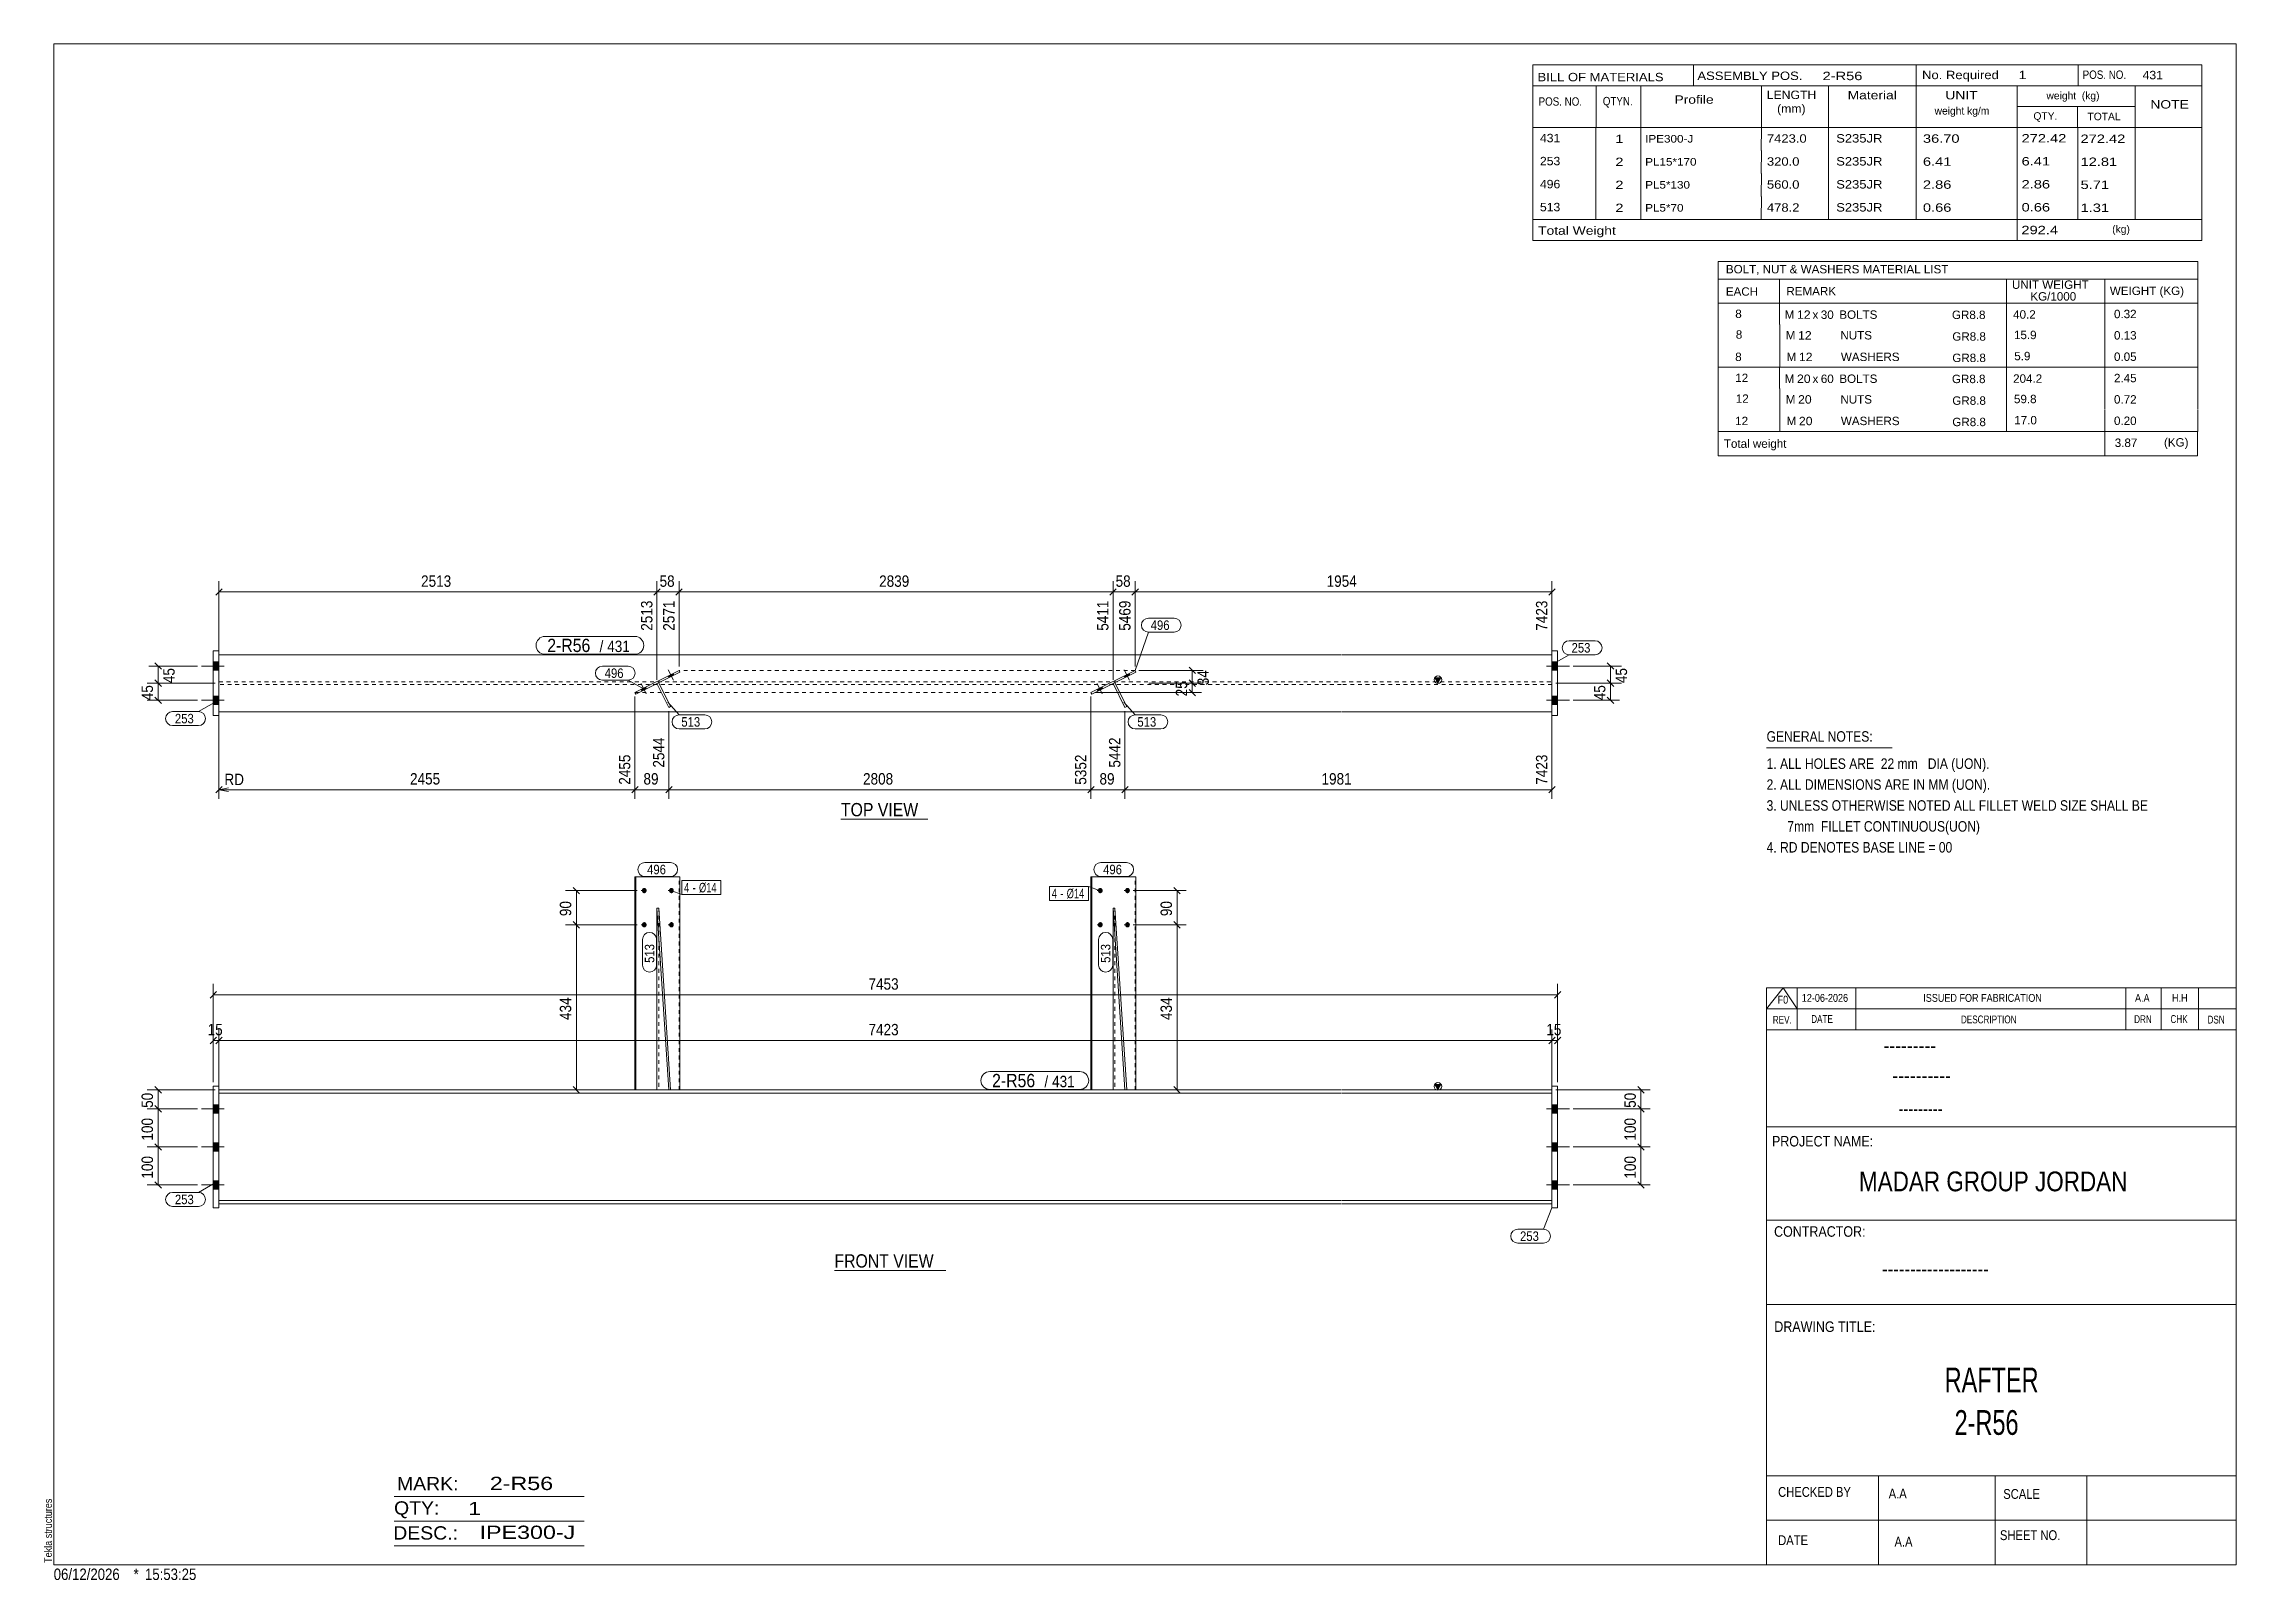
# Model space of a CAD drawing. Header units: millimetres. Extents: x 2 to 579, y 1 to 405.
import ezdxf

# ---------------------------------------------------------------- set-up
doc = ezdxf.new("R2010")
doc.units = ezdxf.units.MM
doc.linetypes.add('XKITLINE00', pattern=[0])
doc.linetypes.add('XKITLINE01', pattern=[4, 1, -1, 1, -1])
for name, color, linetype, lineweight in [('Bolt', 3, 'Continuous', 0), ('BoltMark', 7, 'Continuous', 0), ('Dimensions', 7, 'Continuous', 0), ('DrawingSheet', 5, 'Continuous', 0), ('GraphicObject', 6, 'Continuous', 0), ('OtherObjectType', 7, 'Continuous', 0), ('Part', 2, 'Continuous', 0), ('PartMark', 7, 'Continuous', 0)]:
    doc.layers.add(name, color=color, linetype=linetype, lineweight=lineweight)
doc.styles.add('@ARIAL_UNICODE_MS_BOLD', font='ARIAL.TTF')
doc.styles.add('ARIAL', font='ARIAL.TTF')
doc.styles.add('ARIAL_NARROW', font='ARIALN.TTF')
doc.styles.add('COMIC_SANS_MS_BOLD', font='COMICBD.TTF')
doc.styles.add('SWIS721_EX_BT', font='ARIAL.TTF')
doc.styles.add('SWISSE', font='ARIAL.TTF')

# ---------------------------------------------------------------- blocks, each defined once
blk = doc.blocks.new('*A1')
at = {"layer": 'Bolt'}
for points in [[(400.54, 123.8), (399.04, 123.8), (399.04, 126), (400.54, 126)], [(400.54, 123.8), (399.04, 123.8), (399.04, 126), (400.54, 126)], [(400.54, 113.8), (399.04, 113.8), (399.04, 116), (400.54, 116)], [(400.54, 113.8), (399.04, 113.8), (399.04, 116), (400.54, 116)], [(400.54, 103.8), (399.04, 103.8), (399.04, 106), (400.54, 106)], [(400.54, 103.8), (399.04, 103.8), (399.04, 106), (400.54, 106)]]:
    blk.add_hatch(color=3, dxfattribs=at).paths.add_polyline_path(points, flags=17)
at = {"layer": 'Bolt', "color": 3, "linetype": 'XKITLINE00', "lineweight": 0}
for p, q in [((403.64, 124.9), (397.64, 124.9)), ((403.64, 124.9), (397.64, 124.9)), ((400.54, 126), (399.04, 126)), ((400.54, 126), (399.04, 126)), ((400.54, 123.8), (399.04, 123.8)), ((400.54, 123.8), (399.04, 123.8)), ((400.54, 116), (399.04, 116)), ((400.54, 116), (399.04, 116)), ((403.64, 114.9), (397.64, 114.9)), ((403.64, 114.9), (397.64, 114.9)), ((400.54, 113.8), (399.04, 113.8)), ((400.54, 113.8), (399.04, 113.8)), ((403.64, 104.9), (397.64, 104.9)), ((403.64, 104.9), (397.64, 104.9)), ((400.54, 106), (399.04, 106)), ((400.54, 106), (399.04, 106)), ((400.54, 103.8), (399.04, 103.8)), ((400.54, 103.8), (399.04, 103.8))]:
    blk.add_line(p, q, dxfattribs=at)
blk = doc.blocks.new('*A2')
at = {"layer": 'Bolt'}
for points in [[(48.45, 123.8), (46.95, 123.8), (46.95, 126), (48.45, 126)], [(48.45, 123.8), (46.95, 123.8), (46.95, 126), (48.45, 126)], [(48.45, 113.8), (46.95, 113.8), (46.95, 116), (48.45, 116)], [(48.45, 113.8), (46.95, 113.8), (46.95, 116), (48.45, 116)], [(48.45, 103.8), (46.95, 103.8), (46.95, 106), (48.45, 106)], [(48.45, 103.8), (46.95, 103.8), (46.95, 106), (48.45, 106)]]:
    blk.add_hatch(color=3, dxfattribs=at).paths.add_polyline_path(points, flags=17)
at = {"layer": 'Bolt', "color": 3, "linetype": 'XKITLINE00', "lineweight": 0}
for p, q in [((43.85, 124.9), (49.85, 124.9)), ((43.85, 124.9), (49.85, 124.9)), ((46.95, 126), (48.45, 126)), ((46.95, 126), (48.45, 126)), ((46.95, 123.8), (48.45, 123.8)), ((46.95, 123.8), (48.45, 123.8)), ((46.95, 116), (48.45, 116)), ((46.95, 116), (48.45, 116)), ((43.85, 114.9), (49.85, 114.9)), ((43.85, 114.9), (49.85, 114.9)), ((46.95, 113.8), (48.45, 113.8)), ((46.95, 113.8), (48.45, 113.8)), ((43.85, 104.9), (49.85, 104.9)), ((43.85, 104.9), (49.85, 104.9)), ((46.95, 106), (48.45, 106)), ((46.95, 106), (48.45, 106)), ((46.95, 103.8), (48.45, 103.8)), ((46.95, 103.8), (48.45, 103.8))]:
    blk.add_line(p, q, dxfattribs=at)
blk = doc.blocks.new('*A3')
at = {"layer": 'Bolt'}
for points in [[(279.63, 182.35), (279.63, 182.38), (279.63, 182.42), (279.64, 182.45), (279.65, 182.49), (279.65, 182.52), (279.66, 182.55), (279.68, 182.58), (279.69, 182.62), (279.7, 182.65), (279.72, 182.68), (279.73, 182.7), (279.75, 182.73), (279.77, 182.76), (279.79, 182.79), (279.81, 182.81), (279.83, 182.83), (279.86, 182.86), (279.88, 182.88), (279.91, 182.9), (279.93, 182.92), (279.96, 182.93), (279.99, 182.95), (280.01, 182.96), (280.04, 182.98), (280.07, 182.99), (280.1, 183), (280.13, 183), (280.16, 183.01), (280.19, 183.01), (280.22, 183.02), (280.25, 183.02), (280.28, 183.02), (280.31, 183.01), (280.34, 183.01), (280.38, 183), (280.41, 183), (280.43, 182.99), (280.46, 182.98), (280.49, 182.96), (280.52, 182.95), (280.55, 182.93), (280.57, 182.92), (280.6, 182.9), (280.63, 182.88), (280.65, 182.86), (280.67, 182.83), (280.7, 182.81), (280.72, 182.79), (280.74, 182.76), (280.76, 182.73), (280.77, 182.7), (280.79, 182.68), (280.8, 182.65), (280.82, 182.62), (280.83, 182.58), (280.84, 182.55), (280.85, 182.52), (280.86, 182.49), (280.87, 182.45), (280.87, 182.42), (280.88, 182.38), (280.88, 182.35), (280.88, 182.32), (280.88, 182.28), (280.88, 182.25), (280.87, 182.21), (280.87, 182.18), (280.86, 182.15), (280.85, 182.11), (280.84, 182.08), (280.83, 182.05), (280.82, 182.02), (280.8, 181.99), (280.79, 181.96), (280.77, 181.93), (280.76, 181.9), (280.74, 181.87), (280.72, 181.85), (280.7, 181.82), (280.67, 181.8), (280.65, 181.77), (280.63, 181.75), (280.6, 181.73), (280.57, 181.72), (280.55, 181.7), (280.52, 181.68), (280.49, 181.67), (280.46, 181.66), (280.43, 181.65), (280.41, 181.64), (280.38, 181.63), (280.34, 181.62), (280.31, 181.62), (280.28, 181.62), (280.25, 181.62), (280.22, 181.62), (280.19, 181.62), (280.16, 181.62), (280.13, 181.63), (280.1, 181.64), (280.07, 181.65), (280.04, 181.66), (280.01, 181.67), (279.99, 181.68), (279.96, 181.7), (279.93, 181.72), (279.91, 181.73), (279.88, 181.75), (279.86, 181.77), (279.83, 181.8), (279.81, 181.82), (279.79, 181.85), (279.77, 181.87), (279.75, 181.9), (279.73, 181.93), (279.72, 181.96), (279.7, 181.99), (279.69, 182.02), (279.68, 182.05), (279.66, 182.08), (279.65, 182.11), (279.65, 182.15), (279.64, 182.18), (279.63, 182.21), (279.63, 182.25), (279.63, 182.28), (279.63, 182.32)], [(286.78, 182.35), (286.78, 182.38), (286.78, 182.42), (286.79, 182.45), (286.8, 182.49), (286.81, 182.52), (286.81, 182.55), (286.83, 182.58), (286.84, 182.62), (286.85, 182.65), (286.87, 182.68), (286.88, 182.7), (286.9, 182.73), (286.92, 182.76), (286.94, 182.79), (286.96, 182.81), (286.98, 182.83), (287.01, 182.86), (287.03, 182.88), (287.06, 182.9), (287.08, 182.92), (287.11, 182.93), (287.14, 182.95), (287.16, 182.96), (287.19, 182.98), (287.22, 182.99), (287.25, 183), (287.28, 183), (287.31, 183.01), (287.34, 183.01), (287.37, 183.02), (287.4, 183.02), (287.43, 183.02), (287.47, 183.01), (287.5, 183.01), (287.53, 183), (287.56, 183), (287.59, 182.99), (287.61, 182.98), (287.64, 182.96), (287.67, 182.95), (287.7, 182.93), (287.73, 182.92), (287.75, 182.9), (287.78, 182.88), (287.8, 182.86), (287.82, 182.83), (287.85, 182.81), (287.87, 182.79), (287.89, 182.76), (287.91, 182.73), (287.92, 182.7), (287.94, 182.68), (287.96, 182.65), (287.97, 182.62), (287.98, 182.58), (287.99, 182.55), (288, 182.52), (288.01, 182.49), (288.02, 182.45), (288.02, 182.42), (288.03, 182.38), (288.03, 182.35), (288.03, 182.32), (288.03, 182.28), (288.03, 182.25), (288.02, 182.21), (288.02, 182.18), (288.01, 182.15), (288, 182.11), (287.99, 182.08), (287.98, 182.05), (287.97, 182.02), (287.96, 181.99), (287.94, 181.96), (287.92, 181.93), (287.91, 181.9), (287.89, 181.87), (287.87, 181.85), (287.85, 181.82), (287.82, 181.8), (287.8, 181.77), (287.78, 181.75), (287.75, 181.73), (287.73, 181.72), (287.7, 181.7), (287.67, 181.68), (287.64, 181.67), (287.61, 181.66), (287.59, 181.65), (287.56, 181.64), (287.53, 181.63), (287.5, 181.62), (287.47, 181.62), (287.43, 181.62), (287.4, 181.62), (287.37, 181.62), (287.34, 181.62), (287.31, 181.62), (287.28, 181.63), (287.25, 181.64), (287.22, 181.65), (287.19, 181.66), (287.16, 181.67), (287.14, 181.68), (287.11, 181.7), (287.08, 181.72), (287.06, 181.73), (287.03, 181.75), (287.01, 181.77), (286.98, 181.8), (286.96, 181.82), (286.94, 181.85), (286.92, 181.87), (286.9, 181.9), (286.88, 181.93), (286.87, 181.96), (286.85, 181.99), (286.84, 182.02), (286.83, 182.05), (286.81, 182.08), (286.81, 182.11), (286.8, 182.15), (286.79, 182.18), (286.78, 182.21), (286.78, 182.25), (286.78, 182.28), (286.78, 182.32)], [(279.63, 173.35), (279.63, 173.38), (279.63, 173.42), (279.64, 173.45), (279.65, 173.49), (279.65, 173.52), (279.66, 173.55), (279.68, 173.58), (279.69, 173.62), (279.7, 173.65), (279.72, 173.68), (279.73, 173.7), (279.75, 173.73), (279.77, 173.76), (279.79, 173.79), (279.81, 173.81), (279.83, 173.83), (279.86, 173.86), (279.88, 173.88), (279.91, 173.9), (279.93, 173.92), (279.96, 173.93), (279.99, 173.95), (280.01, 173.96), (280.04, 173.98), (280.07, 173.99), (280.1, 174), (280.13, 174), (280.16, 174.01), (280.19, 174.01), (280.22, 174.02), (280.25, 174.02), (280.28, 174.02), (280.31, 174.01), (280.34, 174.01), (280.38, 174), (280.41, 174), (280.43, 173.99), (280.46, 173.98), (280.49, 173.96), (280.52, 173.95), (280.55, 173.93), (280.57, 173.92), (280.6, 173.9), (280.63, 173.88), (280.65, 173.86), (280.67, 173.83), (280.7, 173.81), (280.72, 173.79), (280.74, 173.76), (280.76, 173.73), (280.77, 173.7), (280.79, 173.68), (280.8, 173.65), (280.82, 173.62), (280.83, 173.58), (280.84, 173.55), (280.85, 173.52), (280.86, 173.49), (280.87, 173.45), (280.87, 173.42), (280.88, 173.38), (280.88, 173.35), (280.88, 173.32), (280.88, 173.28), (280.88, 173.25), (280.87, 173.21), (280.87, 173.18), (280.86, 173.15), (280.85, 173.11), (280.84, 173.08), (280.83, 173.05), (280.82, 173.02), (280.8, 172.99), (280.79, 172.96), (280.77, 172.93), (280.76, 172.9), (280.74, 172.87), (280.72, 172.85), (280.7, 172.82), (280.67, 172.8), (280.65, 172.77), (280.63, 172.75), (280.6, 172.73), (280.57, 172.72), (280.55, 172.7), (280.52, 172.68), (280.49, 172.67), (280.46, 172.66), (280.43, 172.65), (280.41, 172.64), (280.38, 172.63), (280.34, 172.62), (280.31, 172.62), (280.28, 172.62), (280.25, 172.62), (280.22, 172.62), (280.19, 172.62), (280.16, 172.62), (280.13, 172.63), (280.1, 172.64), (280.07, 172.65), (280.04, 172.66), (280.01, 172.67), (279.99, 172.68), (279.96, 172.7), (279.93, 172.72), (279.91, 172.73), (279.88, 172.75), (279.86, 172.77), (279.83, 172.8), (279.81, 172.82), (279.79, 172.85), (279.77, 172.87), (279.75, 172.9), (279.73, 172.93), (279.72, 172.96), (279.7, 172.99), (279.69, 173.02), (279.68, 173.05), (279.66, 173.08), (279.65, 173.11), (279.65, 173.15), (279.64, 173.18), (279.63, 173.21), (279.63, 173.25), (279.63, 173.28), (279.63, 173.32)], [(286.78, 173.35), (286.78, 173.38), (286.78, 173.42), (286.79, 173.45), (286.8, 173.49), (286.81, 173.52), (286.81, 173.55), (286.83, 173.58), (286.84, 173.62), (286.85, 173.65), (286.87, 173.68), (286.88, 173.7), (286.9, 173.73), (286.92, 173.76), (286.94, 173.79), (286.96, 173.81), (286.98, 173.83), (287.01, 173.86), (287.03, 173.88), (287.06, 173.9), (287.08, 173.92), (287.11, 173.93), (287.14, 173.95), (287.16, 173.96), (287.19, 173.98), (287.22, 173.99), (287.25, 174), (287.28, 174), (287.31, 174.01), (287.34, 174.01), (287.37, 174.02), (287.4, 174.02), (287.43, 174.02), (287.47, 174.01), (287.5, 174.01), (287.53, 174), (287.56, 174), (287.59, 173.99), (287.61, 173.98), (287.64, 173.96), (287.67, 173.95), (287.7, 173.93), (287.73, 173.92), (287.75, 173.9), (287.78, 173.88), (287.8, 173.86), (287.82, 173.83), (287.85, 173.81), (287.87, 173.79), (287.89, 173.76), (287.91, 173.73), (287.92, 173.7), (287.94, 173.68), (287.96, 173.65), (287.97, 173.62), (287.98, 173.58), (287.99, 173.55), (288, 173.52), (288.01, 173.49), (288.02, 173.45), (288.02, 173.42), (288.03, 173.38), (288.03, 173.35), (288.03, 173.32), (288.03, 173.28), (288.03, 173.25), (288.02, 173.21), (288.02, 173.18), (288.01, 173.15), (288, 173.11), (287.99, 173.08), (287.98, 173.05), (287.97, 173.02), (287.96, 172.99), (287.94, 172.96), (287.92, 172.93), (287.91, 172.9), (287.89, 172.87), (287.87, 172.85), (287.85, 172.82), (287.82, 172.8), (287.8, 172.77), (287.78, 172.75), (287.75, 172.73), (287.73, 172.72), (287.7, 172.7), (287.67, 172.68), (287.64, 172.67), (287.61, 172.66), (287.59, 172.65), (287.56, 172.64), (287.53, 172.63), (287.5, 172.62), (287.47, 172.62), (287.43, 172.62), (287.4, 172.62), (287.37, 172.62), (287.34, 172.62), (287.31, 172.62), (287.28, 172.63), (287.25, 172.64), (287.22, 172.65), (287.19, 172.66), (287.16, 172.67), (287.14, 172.68), (287.11, 172.7), (287.08, 172.72), (287.06, 172.73), (287.03, 172.75), (287.01, 172.77), (286.98, 172.8), (286.96, 172.82), (286.94, 172.85), (286.92, 172.87), (286.9, 172.9), (286.88, 172.93), (286.87, 172.96), (286.85, 172.99), (286.84, 173.02), (286.83, 173.05), (286.81, 173.08), (286.81, 173.11), (286.8, 173.15), (286.79, 173.18), (286.78, 173.21), (286.78, 173.25), (286.78, 173.28), (286.78, 173.32)]]:
    blk.add_hatch(color=3, dxfattribs=at).paths.add_polyline_path(points, flags=17)
at = {"layer": 'Bolt', "color": 3, "linetype": 'XKITLINE00', "lineweight": 0}
for p, q in [((280.75, 182.32), (279.41, 182.32)), ((287.9, 182.32), (286.56, 182.32)), ((280.75, 173.32), (279.41, 173.32)), ((287.9, 173.32), (286.56, 173.32))]:
    blk.add_line(p, q, dxfattribs=at)
blk = doc.blocks.new('*A4')
at = {"layer": 'Bolt'}
for points in [[(159.68, 182.35), (159.69, 182.38), (159.69, 182.42), (159.7, 182.45), (159.7, 182.49), (159.71, 182.52), (159.72, 182.55), (159.73, 182.58), (159.74, 182.62), (159.76, 182.65), (159.77, 182.68), (159.79, 182.7), (159.81, 182.73), (159.83, 182.76), (159.85, 182.79), (159.87, 182.81), (159.89, 182.83), (159.91, 182.86), (159.94, 182.88), (159.96, 182.9), (159.99, 182.92), (160.01, 182.93), (160.04, 182.95), (160.07, 182.96), (160.1, 182.98), (160.13, 182.99), (160.16, 183), (160.19, 183), (160.22, 183.01), (160.25, 183.01), (160.28, 183.02), (160.31, 183.02), (160.34, 183.02), (160.37, 183.01), (160.4, 183.01), (160.43, 183), (160.46, 183), (160.49, 182.99), (160.52, 182.98), (160.55, 182.96), (160.58, 182.95), (160.6, 182.93), (160.63, 182.92), (160.66, 182.9), (160.68, 182.88), (160.71, 182.86), (160.73, 182.83), (160.75, 182.81), (160.77, 182.79), (160.79, 182.76), (160.81, 182.73), (160.83, 182.7), (160.85, 182.68), (160.86, 182.65), (160.87, 182.62), (160.89, 182.58), (160.9, 182.55), (160.91, 182.52), (160.92, 182.49), (160.92, 182.45), (160.93, 182.42), (160.93, 182.38), (160.93, 182.35), (160.93, 182.32), (160.93, 182.28), (160.93, 182.25), (160.93, 182.21), (160.92, 182.18), (160.92, 182.15), (160.91, 182.11), (160.9, 182.08), (160.89, 182.05), (160.87, 182.02), (160.86, 181.99), (160.85, 181.96), (160.83, 181.93), (160.81, 181.9), (160.79, 181.87), (160.77, 181.85), (160.75, 181.82), (160.73, 181.8), (160.71, 181.77), (160.68, 181.75), (160.66, 181.73), (160.63, 181.72), (160.6, 181.7), (160.58, 181.68), (160.55, 181.67), (160.52, 181.66), (160.49, 181.65), (160.46, 181.64), (160.43, 181.63), (160.4, 181.62), (160.37, 181.62), (160.34, 181.62), (160.31, 181.62), (160.28, 181.62), (160.25, 181.62), (160.22, 181.62), (160.19, 181.63), (160.16, 181.64), (160.13, 181.65), (160.1, 181.66), (160.07, 181.67), (160.04, 181.68), (160.01, 181.7), (159.99, 181.72), (159.96, 181.73), (159.94, 181.75), (159.91, 181.77), (159.89, 181.8), (159.87, 181.82), (159.85, 181.85), (159.83, 181.87), (159.81, 181.9), (159.79, 181.93), (159.77, 181.96), (159.76, 181.99), (159.74, 182.02), (159.73, 182.05), (159.72, 182.08), (159.71, 182.11), (159.7, 182.15), (159.7, 182.18), (159.69, 182.21), (159.69, 182.25), (159.68, 182.28), (159.68, 182.32)], [(166.83, 182.35), (166.84, 182.38), (166.84, 182.42), (166.85, 182.45), (166.85, 182.49), (166.86, 182.52), (166.87, 182.55), (166.88, 182.58), (166.89, 182.62), (166.91, 182.65), (166.92, 182.68), (166.94, 182.7), (166.96, 182.73), (166.98, 182.76), (167, 182.79), (167.02, 182.81), (167.04, 182.83), (167.06, 182.86), (167.09, 182.88), (167.11, 182.9), (167.14, 182.92), (167.16, 182.93), (167.19, 182.95), (167.22, 182.96), (167.25, 182.98), (167.28, 182.99), (167.31, 183), (167.34, 183), (167.37, 183.01), (167.4, 183.01), (167.43, 183.02), (167.46, 183.02), (167.49, 183.02), (167.52, 183.01), (167.55, 183.01), (167.58, 183), (167.61, 183), (167.64, 182.99), (167.67, 182.98), (167.7, 182.96), (167.73, 182.95), (167.75, 182.93), (167.78, 182.92), (167.81, 182.9), (167.83, 182.88), (167.86, 182.86), (167.88, 182.83), (167.9, 182.81), (167.92, 182.79), (167.94, 182.76), (167.96, 182.73), (167.98, 182.7), (168, 182.68), (168.01, 182.65), (168.03, 182.62), (168.04, 182.58), (168.05, 182.55), (168.06, 182.52), (168.07, 182.49), (168.07, 182.45), (168.08, 182.42), (168.08, 182.38), (168.08, 182.35), (168.09, 182.32), (168.08, 182.28), (168.08, 182.25), (168.08, 182.21), (168.07, 182.18), (168.07, 182.15), (168.06, 182.11), (168.05, 182.08), (168.04, 182.05), (168.03, 182.02), (168.01, 181.99), (168, 181.96), (167.98, 181.93), (167.96, 181.9), (167.94, 181.87), (167.92, 181.85), (167.9, 181.82), (167.88, 181.8), (167.86, 181.77), (167.83, 181.75), (167.81, 181.73), (167.78, 181.72), (167.75, 181.7), (167.73, 181.68), (167.7, 181.67), (167.67, 181.66), (167.64, 181.65), (167.61, 181.64), (167.58, 181.63), (167.55, 181.62), (167.52, 181.62), (167.49, 181.62), (167.46, 181.62), (167.43, 181.62), (167.4, 181.62), (167.37, 181.62), (167.34, 181.63), (167.31, 181.64), (167.28, 181.65), (167.25, 181.66), (167.22, 181.67), (167.19, 181.68), (167.16, 181.7), (167.14, 181.72), (167.11, 181.73), (167.09, 181.75), (167.06, 181.77), (167.04, 181.8), (167.02, 181.82), (167, 181.85), (166.98, 181.87), (166.96, 181.9), (166.94, 181.93), (166.92, 181.96), (166.91, 181.99), (166.89, 182.02), (166.88, 182.05), (166.87, 182.08), (166.86, 182.11), (166.85, 182.15), (166.85, 182.18), (166.84, 182.21), (166.84, 182.25), (166.83, 182.28), (166.83, 182.32)], [(159.68, 173.35), (159.69, 173.38), (159.69, 173.42), (159.7, 173.45), (159.7, 173.49), (159.71, 173.52), (159.72, 173.55), (159.73, 173.58), (159.74, 173.62), (159.76, 173.65), (159.77, 173.68), (159.79, 173.7), (159.81, 173.73), (159.83, 173.76), (159.85, 173.79), (159.87, 173.81), (159.89, 173.83), (159.91, 173.86), (159.94, 173.88), (159.96, 173.9), (159.99, 173.92), (160.01, 173.93), (160.04, 173.95), (160.07, 173.96), (160.1, 173.98), (160.13, 173.99), (160.16, 174), (160.19, 174), (160.22, 174.01), (160.25, 174.01), (160.28, 174.02), (160.31, 174.02), (160.34, 174.02), (160.37, 174.01), (160.4, 174.01), (160.43, 174), (160.46, 174), (160.49, 173.99), (160.52, 173.98), (160.55, 173.96), (160.58, 173.95), (160.6, 173.93), (160.63, 173.92), (160.66, 173.9), (160.68, 173.88), (160.71, 173.86), (160.73, 173.83), (160.75, 173.81), (160.77, 173.79), (160.79, 173.76), (160.81, 173.73), (160.83, 173.7), (160.85, 173.68), (160.86, 173.65), (160.87, 173.62), (160.89, 173.58), (160.9, 173.55), (160.91, 173.52), (160.92, 173.49), (160.92, 173.45), (160.93, 173.42), (160.93, 173.38), (160.93, 173.35), (160.93, 173.32), (160.93, 173.28), (160.93, 173.25), (160.93, 173.21), (160.92, 173.18), (160.92, 173.15), (160.91, 173.11), (160.9, 173.08), (160.89, 173.05), (160.87, 173.02), (160.86, 172.99), (160.85, 172.96), (160.83, 172.93), (160.81, 172.9), (160.79, 172.87), (160.77, 172.85), (160.75, 172.82), (160.73, 172.8), (160.71, 172.77), (160.68, 172.75), (160.66, 172.73), (160.63, 172.72), (160.6, 172.7), (160.58, 172.68), (160.55, 172.67), (160.52, 172.66), (160.49, 172.65), (160.46, 172.64), (160.43, 172.63), (160.4, 172.62), (160.37, 172.62), (160.34, 172.62), (160.31, 172.62), (160.28, 172.62), (160.25, 172.62), (160.22, 172.62), (160.19, 172.63), (160.16, 172.64), (160.13, 172.65), (160.1, 172.66), (160.07, 172.67), (160.04, 172.68), (160.01, 172.7), (159.99, 172.72), (159.96, 172.73), (159.94, 172.75), (159.91, 172.77), (159.89, 172.8), (159.87, 172.82), (159.85, 172.85), (159.83, 172.87), (159.81, 172.9), (159.79, 172.93), (159.77, 172.96), (159.76, 172.99), (159.74, 173.02), (159.73, 173.05), (159.72, 173.08), (159.71, 173.11), (159.7, 173.15), (159.7, 173.18), (159.69, 173.21), (159.69, 173.25), (159.68, 173.28), (159.68, 173.32)], [(166.83, 173.35), (166.84, 173.38), (166.84, 173.42), (166.85, 173.45), (166.85, 173.49), (166.86, 173.52), (166.87, 173.55), (166.88, 173.58), (166.89, 173.62), (166.91, 173.65), (166.92, 173.68), (166.94, 173.7), (166.96, 173.73), (166.98, 173.76), (167, 173.79), (167.02, 173.81), (167.04, 173.83), (167.06, 173.86), (167.09, 173.88), (167.11, 173.9), (167.14, 173.92), (167.16, 173.93), (167.19, 173.95), (167.22, 173.96), (167.25, 173.98), (167.28, 173.99), (167.31, 174), (167.34, 174), (167.37, 174.01), (167.4, 174.01), (167.43, 174.02), (167.46, 174.02), (167.49, 174.02), (167.52, 174.01), (167.55, 174.01), (167.58, 174), (167.61, 174), (167.64, 173.99), (167.67, 173.98), (167.7, 173.96), (167.73, 173.95), (167.75, 173.93), (167.78, 173.92), (167.81, 173.9), (167.83, 173.88), (167.86, 173.86), (167.88, 173.83), (167.9, 173.81), (167.92, 173.79), (167.94, 173.76), (167.96, 173.73), (167.98, 173.7), (168, 173.68), (168.01, 173.65), (168.03, 173.62), (168.04, 173.58), (168.05, 173.55), (168.06, 173.52), (168.07, 173.49), (168.07, 173.45), (168.08, 173.42), (168.08, 173.38), (168.08, 173.35), (168.09, 173.32), (168.08, 173.28), (168.08, 173.25), (168.08, 173.21), (168.07, 173.18), (168.07, 173.15), (168.06, 173.11), (168.05, 173.08), (168.04, 173.05), (168.03, 173.02), (168.01, 172.99), (168, 172.96), (167.98, 172.93), (167.96, 172.9), (167.94, 172.87), (167.92, 172.85), (167.9, 172.82), (167.88, 172.8), (167.86, 172.77), (167.83, 172.75), (167.81, 172.73), (167.78, 172.72), (167.75, 172.7), (167.73, 172.68), (167.7, 172.67), (167.67, 172.66), (167.64, 172.65), (167.61, 172.64), (167.58, 172.63), (167.55, 172.62), (167.52, 172.62), (167.49, 172.62), (167.46, 172.62), (167.43, 172.62), (167.4, 172.62), (167.37, 172.62), (167.34, 172.63), (167.31, 172.64), (167.28, 172.65), (167.25, 172.66), (167.22, 172.67), (167.19, 172.68), (167.16, 172.7), (167.14, 172.72), (167.11, 172.73), (167.09, 172.75), (167.06, 172.77), (167.04, 172.8), (167.02, 172.82), (167, 172.85), (166.98, 172.87), (166.96, 172.9), (166.94, 172.93), (166.92, 172.96), (166.91, 172.99), (166.89, 173.02), (166.88, 173.05), (166.87, 173.08), (166.86, 173.11), (166.85, 173.15), (166.85, 173.18), (166.84, 173.21), (166.84, 173.25), (166.83, 173.28), (166.83, 173.32)]]:
    blk.add_hatch(color=3, dxfattribs=at).paths.add_polyline_path(points, flags=17)
at = {"layer": 'Bolt', "color": 3, "linetype": 'XKITLINE00', "lineweight": 0}
for p, q in [((160.81, 182.32), (159.46, 182.32)), ((167.96, 182.32), (166.61, 182.32)), ((160.81, 173.32), (159.46, 173.32)), ((167.96, 173.32), (166.61, 173.32))]:
    blk.add_line(p, q, dxfattribs=at)
blk = doc.blocks.new('*A5')
at = {"layer": 'Part'}
blk.add_hatch(color=2, dxfattribs=at).paths.add_polyline_path([(368.24, 131.3), (369.84, 131.3), (369.04, 129.9)], flags=17)
at = {"layer": 'Part', "color": 2, "linetype": 'XKITLINE00', "lineweight": 0}
for p, q in [((48.45, 129.9), (103.75, 129.9)), ((103.75, 129), (48.45, 129)), ((103.85, 129.9), (223.69, 129.9)), ((223.69, 129), (103.85, 129)), ((223.79, 129.9), (343.64, 129.9)), ((343.64, 129), (223.79, 129)), ((343.74, 129.9), (399.04, 129.9)), ((399.04, 129), (343.74, 129)), ((369.04, 129.9), (368.24, 131.3)), ((368.24, 131.3), (369.84, 131.3)), ((369.84, 131.3), (369.04, 129.9)), ((103.75, 100.8), (48.45, 100.8)), ((48.45, 99.9), (103.75, 99.9)), ((223.69, 100.8), (103.85, 100.8)), ((103.85, 99.9), (223.69, 99.9)), ((343.64, 100.8), (223.79, 100.8)), ((223.79, 99.9), (343.64, 99.9)), ((399.04, 100.8), (343.74, 100.8)), ((343.74, 99.9), (399.04, 99.9))]:
    blk.add_line(p, q, dxfattribs=at)
at = {"layer": 'Part', "color": 7, "linetype": 'XKITLINE01', "lineweight": 0}
for p, q in [((48.45, 129.9), (48.45, 99.9)), ((399.04, 129.9), (399.04, 99.9))]:
    blk.add_line(p, q, dxfattribs=at)
at = {"layer": 'Part', "color": 2, "linetype": 'XKITLINE00', "lineweight": 0}
blk.add_circle((369.04, 130.8), 1, dxfattribs=at)
blk = doc.blocks.new('*A6')
at = {"layer": 'Part', "color": 2, "linetype": 'XKITLINE00', "lineweight": 0}
for p, q in [((399.04, 98.9), (399.04, 130.9)), ((399.04, 130.9), (400.54, 130.9)), ((400.54, 98.9), (400.54, 130.9)), ((399.04, 98.9), (400.54, 98.9))]:
    blk.add_line(p, q, dxfattribs=at)
blk = doc.blocks.new('*A7')
at = {"layer": 'Part', "color": 2, "linetype": 'XKITLINE00', "lineweight": 0}
for p, q in [((48.45, 130.9), (46.95, 130.9)), ((46.95, 130.9), (46.95, 98.9)), ((48.45, 98.9), (48.45, 130.9)), ((46.95, 98.9), (48.45, 98.9))]:
    blk.add_line(p, q, dxfattribs=at)
blk = doc.blocks.new('*A8')
at = {"layer": 'Part', "color": 2, "linetype": 'XKITLINE00', "lineweight": 0}
for p, q in [((277.79, 185.9), (289.64, 185.9)), ((277.79, 129.9), (277.79, 185.9)), ((278.02, 129.9), (278.02, 185.9)), ((289.64, 185.9), (289.64, 129.9))]:
    blk.add_line(p, q, dxfattribs=at)
at = {"layer": 'Part', "color": 7, "linetype": 'XKITLINE01', "lineweight": 0}
for p, q in [((289.41, 129.9), (289.41, 185.9)), ((289.64, 129.9), (277.79, 129.9))]:
    blk.add_line(p, q, dxfattribs=at)
blk = doc.blocks.new('*A9')
at = {"layer": 'Part', "color": 2, "linetype": 'XKITLINE00', "lineweight": 0}
for p, q in [((284.05, 177.72), (283.61, 177.72)), ((283.61, 177.72), (286.74, 129.9)), ((283.61, 129.9), (283.61, 177.72)), ((287.19, 129.9), (284.05, 177.72))]:
    blk.add_line(p, q, dxfattribs=at)
at = {"layer": 'Part', "color": 7, "linetype": 'XKITLINE01', "lineweight": 0}
for p, q in [((284.05, 177.72), (284.05, 129.9)), ((283.61, 129.9), (287.19, 129.9))]:
    blk.add_line(p, q, dxfattribs=at)
blk = doc.blocks.new('*A10')
at = {"layer": 'Part', "color": 2, "linetype": 'XKITLINE00', "lineweight": 0}
for p, q in [((157.85, 185.9), (169.69, 185.9)), ((157.85, 129.9), (157.85, 185.9)), ((158.07, 129.9), (158.07, 185.9)), ((169.69, 185.9), (169.69, 129.9))]:
    blk.add_line(p, q, dxfattribs=at)
at = {"layer": 'Part', "color": 7, "linetype": 'XKITLINE01', "lineweight": 0}
for p, q in [((169.47, 129.9), (169.47, 185.9)), ((169.69, 129.9), (157.85, 129.9))]:
    blk.add_line(p, q, dxfattribs=at)
blk = doc.blocks.new('*A11')
at = {"layer": 'Part', "color": 2, "linetype": 'XKITLINE00', "lineweight": 0}
for p, q in [((164.11, 177.72), (163.66, 177.72)), ((163.66, 177.72), (166.8, 129.9)), ((163.66, 129.9), (163.66, 177.72)), ((167.25, 129.9), (164.11, 177.72))]:
    blk.add_line(p, q, dxfattribs=at)
at = {"layer": 'Part', "color": 7, "linetype": 'XKITLINE01', "lineweight": 0}
for p, q in [((164.11, 177.72), (164.11, 129.9)), ((163.66, 129.9), (167.25, 129.9))]:
    blk.add_line(p, q, dxfattribs=at)
blk = doc.blocks.new('*A12')
at = {"layer": 'Bolt'}
for points in [[(400.54, 240.25), (399.04, 240.25), (399.04, 242.45), (400.54, 242.45)], [(400.54, 240.25), (399.04, 240.25), (399.04, 242.45), (400.54, 242.45)], [(400.54, 240.25), (399.04, 240.25), (399.04, 242.45), (400.54, 242.45)], [(400.54, 231.25), (399.04, 231.25), (399.04, 233.45), (400.54, 233.45)], [(400.54, 231.25), (399.04, 231.25), (399.04, 233.45), (400.54, 233.45)], [(400.54, 231.25), (399.04, 231.25), (399.04, 233.45), (400.54, 233.45)]]:
    blk.add_hatch(color=3, dxfattribs=at).paths.add_polyline_path(points, flags=17)
at = {"layer": 'Bolt', "color": 3, "linetype": 'XKITLINE00', "lineweight": 0}
for p, q in [((400.54, 242.45), (399.04, 242.45)), ((400.54, 242.45), (399.04, 242.45)), ((400.54, 242.45), (399.04, 242.45)), ((403.64, 241.35), (397.64, 241.35)), ((403.64, 241.35), (397.64, 241.35)), ((403.64, 241.35), (397.64, 241.35)), ((400.54, 240.25), (399.04, 240.25)), ((400.54, 240.25), (399.04, 240.25)), ((400.54, 240.25), (399.04, 240.25)), ((403.64, 232.35), (397.64, 232.35)), ((403.64, 232.35), (397.64, 232.35)), ((403.64, 232.35), (397.64, 232.35)), ((400.54, 233.45), (399.04, 233.45)), ((400.54, 233.45), (399.04, 233.45)), ((400.54, 233.45), (399.04, 233.45)), ((400.54, 231.25), (399.04, 231.25)), ((400.54, 231.25), (399.04, 231.25)), ((400.54, 231.25), (399.04, 231.25))]:
    blk.add_line(p, q, dxfattribs=at)
blk = doc.blocks.new('*A13')
at = {"layer": 'Bolt'}
for points in [[(48.45, 240.25), (46.95, 240.25), (46.95, 242.45), (48.45, 242.45)], [(48.45, 240.25), (46.95, 240.25), (46.95, 242.45), (48.45, 242.45)], [(48.45, 240.25), (46.95, 240.25), (46.95, 242.45), (48.45, 242.45)], [(48.45, 231.25), (46.95, 231.25), (46.95, 233.45), (48.45, 233.45)], [(48.45, 231.25), (46.95, 231.25), (46.95, 233.45), (48.45, 233.45)], [(48.45, 231.25), (46.95, 231.25), (46.95, 233.45), (48.45, 233.45)]]:
    blk.add_hatch(color=3, dxfattribs=at).paths.add_polyline_path(points, flags=17)
at = {"layer": 'Bolt', "color": 3, "linetype": 'XKITLINE00', "lineweight": 0}
for p, q in [((46.95, 242.45), (48.45, 242.45)), ((46.95, 242.45), (48.45, 242.45)), ((46.95, 242.45), (48.45, 242.45)), ((43.85, 241.35), (49.85, 241.35)), ((43.85, 241.35), (49.85, 241.35)), ((43.85, 241.35), (49.85, 241.35)), ((46.95, 240.25), (48.45, 240.25)), ((46.95, 240.25), (48.45, 240.25)), ((46.95, 240.25), (48.45, 240.25)), ((43.85, 232.35), (49.85, 232.35)), ((43.85, 232.35), (49.85, 232.35)), ((43.85, 232.35), (49.85, 232.35)), ((46.95, 233.45), (48.45, 233.45)), ((46.95, 233.45), (48.45, 233.45)), ((46.95, 233.45), (48.45, 233.45)), ((46.95, 231.25), (48.45, 231.25)), ((46.95, 231.25), (48.45, 231.25)), ((46.95, 231.25), (48.45, 231.25))]:
    blk.add_line(p, q, dxfattribs=at)
blk = doc.blocks.new('*A14')
at = {"layer": 'Bolt'}
for points in [[(287.81, 239.4), (288.03, 238.96), (286.78, 238.33), (286.55, 238.78)], [(287.81, 239.4), (288.03, 238.96), (286.78, 238.33), (286.55, 238.78)], [(280.65, 235.82), (280.88, 235.37), (279.63, 234.74), (279.4, 235.19)], [(280.65, 235.82), (280.88, 235.37), (279.63, 234.74), (279.4, 235.19)]]:
    blk.add_hatch(color=3, dxfattribs=at).paths.add_polyline_path(points, flags=17)
at = {"layer": 'Bolt', "color": 3, "linetype": 'XKITLINE00', "lineweight": 0}
for p, q in [((280.75, 234.06), (279.41, 236.74)), ((280.75, 234.06), (279.41, 236.74)), ((286.78, 238.33), (286.55, 238.78)), ((286.78, 238.33), (286.55, 238.78)), ((287.9, 237.65), (286.56, 240.33)), ((287.9, 237.65), (286.56, 240.33)), ((288.03, 238.96), (287.81, 239.4)), ((288.03, 238.96), (287.81, 239.4)), ((279.63, 234.74), (279.4, 235.19)), ((279.63, 234.74), (279.4, 235.19)), ((280.88, 235.37), (280.65, 235.82)), ((280.88, 235.37), (280.65, 235.82))]:
    blk.add_line(p, q, dxfattribs=at)
blk = doc.blocks.new('*A15')
at = {"layer": 'Bolt'}
for points in [[(167.86, 239.4), (168.09, 238.96), (166.83, 238.33), (166.61, 238.78)], [(167.86, 239.4), (168.09, 238.96), (166.83, 238.33), (166.61, 238.78)], [(160.71, 235.82), (160.93, 235.37), (159.68, 234.74), (159.46, 235.19)], [(160.71, 235.82), (160.93, 235.37), (159.68, 234.74), (159.46, 235.19)]]:
    blk.add_hatch(color=3, dxfattribs=at).paths.add_polyline_path(points, flags=17)
at = {"layer": 'Bolt', "color": 3, "linetype": 'XKITLINE00', "lineweight": 0}
for p, q in [((160.81, 234.06), (159.46, 236.74)), ((160.81, 234.06), (159.46, 236.74)), ((167.96, 237.65), (166.61, 240.33)), ((167.96, 237.65), (166.61, 240.33)), ((166.83, 238.33), (166.61, 238.78)), ((166.83, 238.33), (166.61, 238.78)), ((168.09, 238.96), (167.86, 239.4)), ((168.09, 238.96), (167.86, 239.4)), ((159.68, 234.74), (159.46, 235.19)), ((159.68, 234.74), (159.46, 235.19)), ((160.93, 235.37), (160.71, 235.82)), ((160.93, 235.37), (160.71, 235.82))]:
    blk.add_line(p, q, dxfattribs=at)
blk = doc.blocks.new('*A16')
at = {"layer": 'Part'}
blk.add_hatch(color=2, dxfattribs=at).paths.add_polyline_path([(368.24, 238.25), (369.84, 238.25), (369.04, 236.85)], flags=17)
at = {"layer": 'Part', "color": 2, "linetype": 'XKITLINE00', "lineweight": 0}
for p, q in [((48.45, 244.35), (103.75, 244.35)), ((103.85, 244.35), (223.69, 244.35)), ((223.79, 244.35), (343.64, 244.35)), ((343.74, 244.35), (399.04, 244.35)), ((369.04, 236.85), (368.24, 238.25)), ((368.24, 238.25), (369.84, 238.25)), ((369.84, 238.25), (369.04, 236.85)), ((48.45, 229.35), (103.75, 229.35)), ((103.85, 229.35), (223.69, 229.35)), ((223.79, 229.35), (343.64, 229.35)), ((343.74, 229.35), (399.04, 229.35))]:
    blk.add_line(p, q, dxfattribs=at)
at = {"layer": 'Part', "color": 7, "linetype": 'XKITLINE01', "lineweight": 0}
for p, q in [((48.45, 229.35), (48.45, 244.35)), ((399.04, 229.35), (399.04, 244.35)), ((48.45, 237.17), (103.75, 237.17)), ((103.75, 236.52), (48.45, 236.52)), ((103.85, 237.17), (223.69, 237.17)), ((223.69, 236.52), (103.85, 236.52)), ((223.79, 237.17), (343.64, 237.17)), ((343.64, 236.52), (223.79, 236.52)), ((343.74, 237.17), (399.04, 237.17)), ((399.04, 236.52), (343.74, 236.52))]:
    blk.add_line(p, q, dxfattribs=at)
at = {"layer": 'Part', "color": 2, "linetype": 'XKITLINE00', "lineweight": 0}
blk.add_circle((369.04, 237.75), 1, dxfattribs=at)
blk = doc.blocks.new('*A17')
at = {"layer": 'Part', "color": 2, "linetype": 'XKITLINE00', "lineweight": 0}
for p, q in [((399.04, 228.35), (399.04, 245.35)), ((399.04, 245.35), (400.54, 245.35)), ((400.54, 245.35), (400.54, 228.35)), ((400.54, 228.35), (399.04, 228.35))]:
    blk.add_line(p, q, dxfattribs=at)
blk = doc.blocks.new('*A18')
at = {"layer": 'Part', "color": 2, "linetype": 'XKITLINE00', "lineweight": 0}
for p, q in [((46.95, 245.35), (48.45, 245.35)), ((46.95, 228.35), (46.95, 245.35)), ((48.45, 245.35), (48.45, 228.35)), ((48.45, 228.35), (46.95, 228.35))]:
    blk.add_line(p, q, dxfattribs=at)
blk = doc.blocks.new('*A19')
at = {"layer": 'Part', "color": 2, "linetype": 'XKITLINE00', "lineweight": 0}
for p, q in [((289.41, 240.21), (277.79, 234.38)), ((289.64, 239.76), (278.02, 233.94)), ((289.41, 240.21), (289.64, 239.76)), ((277.79, 234.38), (278.02, 233.94))]:
    blk.add_line(p, q, dxfattribs=at)
blk = doc.blocks.new('*A20')
at = {"layer": 'Part', "color": 7, "linetype": 'XKITLINE01', "lineweight": 0}
blk.add_line((283.61, 236.74), (284.05, 236.96), dxfattribs=at)
at = {"layer": 'Part', "color": 2, "linetype": 'XKITLINE00', "lineweight": 0}
for p, q in [((286.74, 230.48), (283.61, 236.74)), ((284.05, 236.96), (287.19, 230.71)), ((287.19, 230.71), (286.74, 230.48))]:
    blk.add_line(p, q, dxfattribs=at)
blk = doc.blocks.new('*A21')
at = {"layer": 'Part', "color": 2, "linetype": 'XKITLINE00', "lineweight": 0}
for p, q in [((169.47, 240.21), (157.85, 234.38)), ((169.69, 239.76), (158.07, 233.94)), ((169.47, 240.21), (169.69, 239.76)), ((157.85, 234.38), (158.07, 233.94))]:
    blk.add_line(p, q, dxfattribs=at)
blk = doc.blocks.new('*A22')
at = {"layer": 'Part', "color": 7, "linetype": 'XKITLINE01', "lineweight": 0}
blk.add_line((163.66, 236.74), (164.11, 236.96), dxfattribs=at)
at = {"layer": 'Part', "color": 2, "linetype": 'XKITLINE00', "lineweight": 0}
for p, q in [((166.8, 230.48), (163.66, 236.74)), ((164.11, 236.96), (167.25, 230.71)), ((167.25, 230.71), (166.8, 230.48))]:
    blk.add_line(p, q, dxfattribs=at)
blk = doc.blocks.new('*A23')
at = {"layer": 'GraphicObject', "color": 1, "linetype": 'XKITLINE01', "lineweight": 0}
for p, q in [((223.69, 240.21), (169.47, 240.21)), ((289.41, 240.21), (223.79, 240.21))]:
    blk.add_line(p, q, dxfattribs=at)
blk = doc.blocks.new('*A24')
at = {"layer": 'GraphicObject', "color": 1, "linetype": 'XKITLINE01', "lineweight": 0}
for p, q in [((157.85, 234.38), (223.69, 234.38)), ((223.79, 234.38), (277.79, 234.38))]:
    blk.add_line(p, q, dxfattribs=at)
blk = doc.blocks.new('*A25')
at = {"layer": 'DrawingSheet', "color": 5, "linetype": 'XKITLINE00', "lineweight": 0}
for p, q in [((579, 405), (5, 405)), ((5, 405), (5, 5)), ((579, 5), (579, 405)), ((5, 5), (579, 5))]:
    blk.add_line(p, q, dxfattribs=at)
at = {"layer": 'DrawingSheet', "color": 5, "style": 'ARIAL', "width": 0.85}
blk.add_text('Tekla structures', height=2, rotation=90, dxfattribs=at).set_placement((4.5, 5.5))
blk = doc.blocks.new('*A26')
at = {"layer": 'OtherObjectType', "color": 7, "linetype": 'XKITLINE00', "lineweight": 0}
for p, q in [((442.76, 347.8), (442.75, 336.8)), ((442.76, 347.8), (568.88, 347.8)), ((568.88, 347.8), (568.88, 336.8)), ((442.75, 343.15), (568.88, 343.15)), ((458.87, 343.16), (458.87, 336.8)), ((518.57, 343.16), (518.57, 336.8)), ((544.47, 343.14), (544.47, 336.8)), ((442.76, 336.77), (442.76, 331.27)), ((442.77, 336.8), (568.88, 336.8)), ((458.92, 336.8), (458.92, 331.18)), ((518.57, 336.8), (518.57, 331.18)), ((544.5, 336.8), (544.5, 331.3)), ((568.88, 336.8), (568.88, 331.3)), ((442.79, 331.18), (442.79, 325.57)), ((458.95, 331.18), (458.95, 325.56)), ((518.57, 331.18), (518.57, 325.56)), ((544.5, 331.18), (544.5, 325.68)), ((568.88, 331.18), (568.88, 325.68)), ((442.79, 325.55), (442.79, 319.98)), ((458.95, 325.56), (458.95, 319.94)), ((518.57, 325.56), (518.57, 319.94)), ((544.5, 325.56), (544.5, 319.95)), ((568.88, 325.56), (568.88, 319.95)), ((568.88, 319.95), (442.75, 319.98)), ((442.76, 319.91), (442.76, 314.41)), ((458.92, 319.94), (458.92, 314.32)), ((518.57, 319.94), (518.57, 314.32)), ((544.5, 319.94), (544.5, 314.44)), ((568.88, 319.94), (568.88, 314.44)), ((442.79, 314.32), (442.79, 308.71)), ((458.95, 314.32), (458.95, 308.71)), ((518.57, 314.32), (518.57, 308.71)), ((544.5, 314.32), (544.5, 308.82)), ((568.88, 314.32), (568.88, 308.82)), ((442.79, 308.69), (442.79, 303.12)), ((458.95, 308.7), (458.95, 303.09)), ((518.57, 308.71), (518.57, 303.09)), ((544.5, 308.7), (544.5, 303.1)), ((568.88, 308.7), (568.88, 303.09)), ((568.88, 303.09), (442.75, 303.12)), ((442.78, 303.09), (442.78, 296.68)), ((442.85, 303.08), (568.87, 303.09)), ((544.5, 303.05), (544.5, 296.64)), ((568.87, 303.06), (568.87, 296.64)), ((442.77, 296.64), (568.87, 296.64))]:
    blk.add_line(p, q, dxfattribs=at)
at = {"layer": 'OtherObjectType', "color": 7, "style": 'ARIAL_NARROW'}
for s, width, p in [('BOLT, NUT & WASHERS MATERIAL LIST', 1.211571, (444.79, 344.64)), ('EACH', 1.211571, (444.78, 338.77)), ('REMARK', 1.211571, (460.7, 338.86)), ('UNIT WEIGHT', 1.211571, (520.03, 340.57)), ('WEIGHT (KG)', 1.211571, (545.78, 338.95)), ('8', 1.211571, (447.26, 332.9)), ('M', 1.211571, (460.26, 332.7)), ('12', 1.275, (463.5, 332.68)), ('30', 1.211571, (469.76, 332.67)), ('BOLTS', 1.211571, (474.63, 332.69)), ('GR8.8', 1.211571, (504.25, 332.64)), ('40.2', 1.211571, (520.34, 332.73)), (' KG/1000', 1.211571, (524.02, 337.48)), ('0.32', 1.211571, (546.87, 332.86)), ('8', 1.211571, (447.4, 327.46)), ('M', 1.211571, (460.54, 327.26)), ('12', 1.275, (463.78, 327.24)), ('x', 1.211571, (467.58, 332.68)), ('NUTS', 1.211571, (474.91, 327.26)), ('GR8.8', 1.211571, (504.35, 326.94)), ('15.9', 1.211571, (520.56, 327.35)), ('0.13', 1.211571, (546.87, 327.24)), ('8', 1.211571, (447.24, 321.59)), ('M', 1.211571, (460.76, 321.59)), ('12', 1.275, (464, 321.57)), ('WASHERS', 1.211571, (475.04, 321.58)), ('GR8.8', 1.211571, (504.35, 321.32)), ('5.9', 1.211571, (520.64, 321.79)), ('0.05', 1.211571, (546.87, 321.63)), ('12', 1.211571, (447.26, 316.05)), ('M', 1.211571, (460.26, 315.84)), ('20', 1.275, (463.5, 315.82)), ('x', 1.211571, (467.58, 315.82)), ('60', 1.211571, (469.76, 315.81)), ('BOLTS', 1.211571, (474.63, 315.83)), ('GR8.8', 1.211571, (504.25, 315.78)), ('204.2', 1.211571, (520.34, 315.87)), ('2.45', 1.211571, (546.87, 316.01)), ('12', 1.211571, (447.4, 310.6)), ('M', 1.211571, (460.54, 310.41)), ('20', 1.275, (463.78, 310.39)), ('NUTS', 1.211571, (474.91, 310.4)), ('GR8.8', 1.211571, (504.35, 310.08)), ('59.8', 1.211571, (520.56, 310.5)), ('0.72', 1.211571, (546.87, 310.39)), ('12', 1.211571, (447.24, 304.73)), ('M', 1.211571, (460.76, 304.73)), ('20', 1.275, (464, 304.71)), ('WASHERS', 1.211571, (475.04, 304.73)), ('GR8.8', 1.211571, (504.35, 304.46)), ('17.0', 1.211571, (520.64, 304.93)), ('0.20', 1.211571, (546.87, 304.77)), ('Total weight', 1.211571, (444.26, 298.76)), ('3.87', 1.211571, (547.07, 298.99)), ('(KG)', 1.211571, (560.02, 299.09))]:
    blk.add_text(s, height=2.2, dxfattribs=dict(at, width=width)).set_placement(p)
blk = doc.blocks.new('*A27')
at = {"layer": 'OtherObjectType', "color": 7, "linetype": 'XKITLINE00', "lineweight": 0}
blk.add_line((455.5, 219.82), (488.5, 219.82), dxfattribs=at)
at = {"layer": 'OtherObjectType', "color": 7, "style": 'ARIAL_NARROW', "width": 1.008832}
for s, p in [('GENERAL NOTES:', (455.5, 221.47)), ('1. ALL HOLES ARE  22 mm   DIA (UON).', (455.5, 214.32)), ('2. ALL DIMENSIONS ARE IN MM (UON).', (455.5, 208.82)), ('3. UNLESS OTHERWISE NOTED ALL FILLET WELD SIZE SHALL BE', (455.5, 203.32)), ('7mm  FILLET CONTINUOUS(UON)', (460.95, 197.82)), ('4. RD DENOTES BASE LINE = 00', (455.5, 192.32))]:
    blk.add_text(s, height=2.75, dxfattribs=at).set_placement(p)
blk = doc.blocks.new('*A28')
at = {"layer": 'OtherObjectType', "color": 7, "linetype": 'XKITLINE00', "lineweight": 0}
for p, q in [((455.5, 156.76), (579, 156.76)), ((455.5, 151.21), (459.82, 156.76)), ((455.5, 151.21), (455.5, 156.76)), ((459.82, 156.76), (463.53, 151.21)), ((463.53, 151.21), (463.53, 156.76)), ((478.97, 151.21), (478.97, 156.76)), ((549.98, 151.21), (549.98, 156.76)), ((559.24, 151.21), (559.24, 156.76)), ((569.12, 151.21), (569.12, 156.76)), ((579, 151.21), (579, 156.76)), ((455.5, 151.21), (579, 151.21)), ((455.5, 145.65), (455.5, 151.21)), ((459.21, 151.21), (579, 151.21)), ((463.53, 145.65), (463.53, 151.21)), ((478.97, 145.65), (478.97, 151.21)), ((549.98, 145.65), (549.98, 151.21)), ((559.24, 145.65), (559.24, 151.21)), ((569.12, 145.65), (569.12, 151.21)), ((579, 145.65), (579, 151.21))]:
    blk.add_line(p, q, dxfattribs=at)
at = {"layer": 'OtherObjectType', "color": 7, "style": 'ARIAL_NARROW'}
for s, height, width, p in [('F0', 2.058, 1.008832, (458.4, 152.59)), ('12-06-2026', 2.058, 1.008832, (464.76, 153.06)), ('ISSUED FOR FABRICATION', 2.0583, 1.008832, (496.71, 153.06)), ('A.A', 2.058, 1.008832, (552.4, 153.06)), ('H.H', 2.058, 1.008832, (562.13, 153.06)), ('REV.', 2.058, 0.907949, (457.13, 147.31)), ('DATE', 2.058, 0.907949, (467.23, 147.5)), ('DESCRIPTION', 2.0583, 0.907949, (506.61, 147.39)), ('DRN', 2.058, 0.907949, (552.17, 147.47)), ('CHK', 2.058, 0.907949, (561.72, 147.5)), ('DSN', 2.058, 0.907949, (571.47, 147.35))]:
    blk.add_text(s, height=height, dxfattribs=dict(at, width=width)).set_placement(p)
blk = doc.blocks.new('*A29')
at = {"layer": 'OtherObjectType', "color": 6, "linetype": 'XKITLINE00', "lineweight": 0}
for p, q in [((94.5, 23), (144.5, 23)), ((94.5, 16.5), (144.5, 16.5)), ((94.5, 10), (144.5, 10))]:
    blk.add_line(p, q, dxfattribs=at)
at = {"layer": 'OtherObjectType', "color": 6, "style": 'ARIAL_NARROW'}
for s, width, p in [('MARK:', 1.275, (95.27, 24.58)), ('2-R56', 1.525501, (119.69, 24.65)), ('QTY:', 1.275, (94.5, 18.19)), ('1', 1.525501, (113.99, 18.05)), ('DESC.:', 1.275, (94.29, 11.63)), ('IPE300-J', 1.525501, (117, 11.79))]:
    blk.add_text(s, height=3.5, dxfattribs=dict(at, width=width)).set_placement(p)
blk = doc.blocks.new('*A30')
at = {"layer": 'OtherObjectType', "color": 2, "linetype": 'XKITLINE00', "lineweight": 0}
for p, q in [((455.5, 145.65), (579, 145.65)), ((455.5, 5), (455.5, 145.64)), ((578.98, 145.64), (579, 5)), ((579, 120.14), (455.5, 120.14)), ((455.5, 95.63), (579, 95.63)), ((579, 73.49), (455.5, 73.49)), ((579, 28.4), (455.5, 28.4)), ((484.94, 28.4), (484.94, 5)), ((515.62, 5), (515.62, 28.4)), ((539.75, 5), (539.75, 28.4)), ((579, 16.7), (455.5, 16.7)), ((579, 5), (455.5, 5))]:
    blk.add_line(p, q, dxfattribs=at)
at = {"layer": 'OtherObjectType', "color": 4, "style": '@ARIAL_UNICODE_MS_BOLD', "width": 0.85}
blk.add_text('---------', height=3.9, dxfattribs=at).set_placement((486.23, 139.59))
at = {"layer": 'OtherObjectType', "color": 7, "style": 'ARIAL', "width": 0.85}
for s, height, p in [('----------', 3.9, (488.56, 131.77)), ('---------', 3.25, (490.21, 123.31))]:
    blk.add_text(s, height=height, dxfattribs=at).set_placement(p)
at = {"layer": 'OtherObjectType', "color": 3, "width": 0.85}
for s, style, p in [('PROJECT NAME:', 'SWIS721_EX_BT', (456.92, 115.01)), ('CONTRACTOR:', 'SWISSE', (457.47, 91.27)), ('DRAWING TITLE:', 'SWIS721_EX_BT', (457.53, 66.24))]:
    blk.add_text(s, height=2.7618, dxfattribs=dict(at, style=style)).set_placement(p)
at = {"layer": 'OtherObjectType', "color": 7, "width": 0.85}
for s, height, p in [('MADAR GROUP JORDAN', 5.2, (479.79, 103.23)), ('CHECKED BY', 2.592, (458.53, 22.86)), ('A.A', 2.592, (487.61, 22.45)), ('SCALE', 2.592, (517.74, 22.33)), ('DATE', 2.592, (458.54, 10.16)), ('A.A', 2.592, (489.14, 9.76)), ('SHEET NO.', 2.592, (516.87, 11.49))]:
    blk.add_text(s, height=height, dxfattribs=at).set_placement(p)
at = {"layer": 'OtherObjectType', "color": 1}
for s, height, style, width, p in [('-------------------', 3.9, 'COMIC_SANS_MS_BOLD', 0.85, (485.87, 80.86)), ('RAFTER', 6.5, 'ARIAL', 0.68, (502.34, 50.37)), ('2-R56', 6.5, 'ARIAL', 0.68, (504.95, 39.17))]:
    blk.add_text(s, height=height, dxfattribs=dict(at, style=style, width=width)).set_placement(p)
blk = doc.blocks.new('*A31')
at = {"layer": 'OtherObjectType', "color": 7, "linetype": 'XKITLINE00', "lineweight": 0}
for p, q in [((393.98, 399.5), (569.98, 399.5)), ((393.98, 399.5), (393.98, 388.5)), ((436.26, 399.42), (436.26, 393.87)), ((494.85, 394), (494.85, 399.5)), ((537.43, 393.96), (537.43, 399.42)), ((569.98, 394), (569.98, 399.5)), ((393.98, 394), (569.98, 394)), ((410.64, 394), (410.64, 383)), ((422.4, 393.98), (422.4, 383.03)), ((454.12, 393.99), (454.13, 383)), ((471.78, 393.98), (471.78, 383)), ((494.85, 393.98), (494.85, 383)), ((521.43, 394), (521.43, 383)), ((552.42, 394), (552.42, 383)), ((569.98, 394), (569.98, 388.5)), ((393.98, 388.5), (393.98, 383)), ((521.45, 388.52), (552.45, 388.52)), ((537.28, 388.52), (537.28, 383)), ((569.98, 388.5), (569.98, 383)), ((393.98, 383), (569.98, 383)), ((393.98, 383), (393.98, 376.95)), ((410.63, 383), (410.63, 376.95)), ((422.44, 382.99), (422.44, 376.95)), ((454.12, 383), (454.11, 376.95)), ((471.79, 383), (471.79, 376.95)), ((494.87, 383), (494.87, 376.95)), ((521.44, 383), (521.44, 376.95)), ((537.33, 382.95), (537.33, 376.95)), ((552.43, 383), (552.43, 376.95)), ((569.98, 383), (569.98, 376.95)), ((393.98, 376.95), (393.98, 370.9)), ((410.63, 376.95), (410.63, 370.9)), ((422.44, 376.94), (422.44, 370.9)), ((454.12, 376.95), (454.11, 370.9)), ((471.79, 376.95), (471.79, 370.9)), ((494.87, 376.95), (494.87, 370.9)), ((521.44, 376.95), (521.44, 370.9)), ((537.33, 376.9), (537.33, 370.9)), ((552.43, 376.95), (552.43, 370.9)), ((569.98, 376.95), (569.98, 370.9)), ((393.98, 370.9), (393.98, 364.85)), ((410.63, 370.9), (410.63, 364.85)), ((422.44, 370.89), (422.44, 364.85)), ((454.12, 370.9), (454.11, 364.85)), ((471.79, 370.9), (471.79, 364.85)), ((494.87, 370.9), (494.87, 364.85)), ((521.44, 370.9), (521.44, 364.85)), ((537.33, 370.85), (537.33, 364.85)), ((552.43, 370.9), (552.43, 364.85)), ((569.98, 370.9), (569.98, 364.85)), ((393.98, 364.85), (393.98, 358.8)), ((410.63, 364.85), (410.63, 358.8)), ((422.44, 364.84), (422.44, 358.8)), ((454.12, 364.85), (454.11, 358.8)), ((471.79, 364.85), (471.79, 358.8)), ((494.87, 364.85), (494.87, 358.8)), ((521.44, 364.85), (521.44, 358.8)), ((537.33, 364.8), (537.33, 358.8)), ((552.43, 364.85), (552.43, 358.8)), ((569.98, 364.85), (569.98, 358.8)), ((393.98, 358.8), (569.98, 358.8)), ((393.98, 358.8), (393.98, 353.3)), ((521.44, 358.8), (521.44, 353.3)), ((569.98, 358.8), (569.98, 353.3)), ((393.98, 353.3), (569.98, 353.3))]:
    blk.add_line(p, q, dxfattribs=at)
at = {"layer": 'OtherObjectType', "color": 7, "style": 'ARIAL_NARROW'}
for s, height, width, p in [('No. Required', 2.2, 1.36, (496.39, 395.72)), ('1', 2.2, 1.525501, (521.75, 395.72)), ('POS. NO.', 2.2, 1.02, (538.63, 395.79)), ('431', 2.2, 1.270501, (554.4, 395.69)), ('BILL OF MATERIALS', 2.2, 1.36, (395.25, 395.16)), ('ASSEMBLY POS.', 2.2, 1.36, (437.3, 395.5)), ('LENGTH', 2.2, 1.275, (455.54, 390.49)), ('2-R56', 2.2, 1.525501, (470.23, 395.46)), ('Material', 2.2, 1.445, (476.81, 390.41)), ('UNIT', 2.2, 1.445, (502.52, 390.4)), ('weight  (kg)', 1.98, 1.19, (529.11, 390.39)), ('POS. NO.', 2.2, 1.02, (395.53, 388.74)), ('QTYN.', 2.2, 1.02, (412.42, 388.84)), ('Profile', 2.2, 1.445, (431.26, 389.25)), ('(mm)', 2.2, 1.275, (458.26, 386.86)), ('weight kg/m', 1.98, 1.19, (499.69, 386.4)), ('QTY.', 1.98, 1.19, (525.68, 385.03)), ('TOTAL', 1.98, 1.19, (539.9, 384.91)), ('NOTE', 2.2, 1.445, (556.44, 387.99)), ('431', 2.2, 1.270501, (395.89, 379.12)), ('1', 2.2, 1.525501, (415.71, 378.91)), ('IPE300-J', 1.98, 1.355501, (423.56, 379.04)), ('7423.0', 2.2, 1.355501, (455.59, 379.01)), ('S235JR', 2.2, 1.355501, (473.81, 379.05)), ('36.70', 2.2, 1.525501, (496.62, 378.99)), ('272.42', 2.2, 1.525501, (522.57, 379.07)), ('272.42', 2.2, 1.525501, (538.08, 378.94)), ('253', 2.2, 1.270501, (395.89, 373.07)), ('2', 2.2, 1.525501, (415.71, 372.86)), ('PL15*170', 1.98, 1.355501, (423.56, 372.99)), ('320.0', 2.2, 1.355501, (455.59, 372.96)), ('S235JR', 2.2, 1.355501, (473.81, 373)), ('6.41', 2.2, 1.525501, (496.62, 372.94)), ('6.41', 2.2, 1.525501, (522.57, 373.02)), ('12.81', 2.2, 1.525501, (538.08, 372.89)), ('496', 2.2, 1.270501, (395.89, 367.02)), ('2', 2.2, 1.525501, (415.71, 366.81)), ('560.0', 2.2, 1.355501, (455.59, 366.91)), ('S235JR', 2.2, 1.355501, (473.81, 366.95)), ('2.86', 2.2, 1.525501, (496.62, 366.89)), ('2.86', 2.2, 1.525501, (522.57, 366.97)), ('5.71', 2.2, 1.525501, (538.08, 366.84)), ('PL5*130', 1.98, 1.355501, (423.56, 366.94)), ('513', 2.2, 1.270501, (395.89, 360.97)), ('2', 2.2, 1.525501, (415.71, 360.76)), ('PL5*70', 1.98, 1.355501, (423.56, 360.89)), ('478.2', 2.2, 1.355501, (455.59, 360.86)), ('S235JR', 2.2, 1.355501, (473.81, 360.9)), ('0.66', 2.2, 1.525501, (496.62, 360.84)), ('0.66', 2.2, 1.525501, (522.57, 360.92)), ('1.31', 2.2, 1.525501, (538.08, 360.79)), ('Total Weight', 2.2, 1.445, (395.4, 354.79)), ('292.4', 2.2, 1.525501, (522.52, 354.94)), ('(kg)', 1.98, 1.19, (546.4, 355.31))]:
    blk.add_text(s, height=height, dxfattribs=dict(at, width=width)).set_placement(p)
blk = doc.blocks.new('*A32')
at = {"layer": 'OtherObjectType', "color": 7, "style": 'ARIAL_NARROW', "width": 1.008832}
for s, p in [('06/12/2026', (4.99, 1)), ('*', (26, 1)), ('15:53:25', (29, 1))]:
    blk.add_text(s, height=3, dxfattribs=at).set_placement(p)
blk = doc.blocks.new('*A33')
at = {"layer": 'Dimensions', "color": 7, "linetype": 'XKITLINE00', "lineweight": 0}
for p, q in [((47.8, 155.75), (46.1, 154.05)), ((46.95, 131.9), (46.95, 157.75)), ((401.39, 155.75), (399.69, 154.05)), ((400.54, 131.9), (400.54, 157.75)), ((46.95, 154.9), (400.54, 154.9))]:
    blk.add_line(p, q, dxfattribs=at)
at = {"layer": 'Dimensions', "color": 3}
for p in [(46.95, 154.9), (400.54, 154.9)]:
    blk.add_point(p, dxfattribs=at)
at = {"layer": 'Dimensions', "color": 3, "style": 'ARIAL', "width": 0.85}
blk.add_text('7453', height=3, dxfattribs=at).set_placement((219.29, 156.25))
blk = doc.blocks.new('*A34')
at = {"layer": 'Dimensions', "color": 7, "linetype": 'XKITLINE00', "lineweight": 0}
for p, q in [((46.95, 131.9), (46.95, 145.75)), ((48.45, 130.9), (48.45, 145.75)), ((47.8, 143.75), (46.1, 142.05)), ((46.95, 142.9), (48.45, 142.9)), ((49.3, 143.75), (47.6, 142.05))]:
    blk.add_line(p, q, dxfattribs=at)
at = {"layer": 'Dimensions', "color": 3}
for p in [(46.95, 142.9), (48.45, 142.9)]:
    blk.add_point(p, dxfattribs=at)
at = {"layer": 'Dimensions', "color": 3, "style": 'ARIAL', "width": 0.85}
blk.add_text('15', height=3, dxfattribs=at).set_placement((45.47, 144.25))
blk = doc.blocks.new('*A35')
at = {"layer": 'Dimensions', "color": 7, "linetype": 'XKITLINE00', "lineweight": 0}
for p, q in [((48.45, 130.9), (48.45, 145.75)), ((399.04, 130.9), (399.04, 145.75)), ((49.3, 143.75), (47.6, 142.05)), ((48.45, 142.9), (399.04, 142.9)), ((399.89, 143.75), (398.19, 142.05))]:
    blk.add_line(p, q, dxfattribs=at)
at = {"layer": 'Dimensions', "color": 3}
for p in [(48.45, 142.9), (399.04, 142.9)]:
    blk.add_point(p, dxfattribs=at)
at = {"layer": 'Dimensions', "color": 3, "style": 'ARIAL', "width": 0.85}
blk.add_text('7423', height=3, dxfattribs=at).set_placement((219.29, 144.25))
blk = doc.blocks.new('*A36')
at = {"layer": 'Dimensions', "color": 7, "linetype": 'XKITLINE00', "lineweight": 0}
for p, q in [((399.04, 130.9), (399.04, 145.75)), ((400.54, 131.9), (400.54, 145.75)), ((399.89, 143.75), (398.19, 142.05)), ((399.04, 142.9), (400.54, 142.9)), ((401.39, 143.75), (399.69, 142.05))]:
    blk.add_line(p, q, dxfattribs=at)
at = {"layer": 'Dimensions', "color": 3}
for p in [(399.04, 142.9), (400.54, 142.9)]:
    blk.add_point(p, dxfattribs=at)
at = {"layer": 'Dimensions', "color": 3, "style": 'ARIAL', "width": 0.85}
blk.add_text('15', height=3, dxfattribs=at).set_placement((397.56, 144.25))
blk = doc.blocks.new('*A37')
at = {"layer": 'Dimensions', "color": 7, "linetype": 'XKITLINE00', "lineweight": 0}
for p, q in [((158.46, 173.32), (139.6, 173.32)), ((141.6, 174.16), (143.3, 172.47)), ((142.45, 129.9), (142.45, 173.32)), ((158.46, 129.9), (139.6, 129.9)), ((141.6, 130.75), (143.3, 129.05))]:
    blk.add_line(p, q, dxfattribs=at)
at = {"layer": 'Dimensions', "color": 3}
for p in [(142.45, 173.32), (142.45, 129.9)]:
    blk.add_point(p, dxfattribs=at)
at = {"layer": 'Dimensions', "color": 3, "style": 'ARIAL', "width": 0.85}
blk.add_text('434', height=3, rotation=90.00021, dxfattribs=at).set_placement((141.1, 148.27))
blk = doc.blocks.new('*A38')
at = {"layer": 'Dimensions', "color": 7, "linetype": 'XKITLINE00', "lineweight": 0}
for p, q in [((158.46, 182.32), (139.6, 182.32)), ((141.6, 183.16), (143.3, 181.47)), ((142.45, 173.32), (142.45, 182.32)), ((158.46, 173.32), (139.6, 173.32)), ((141.6, 174.16), (143.3, 172.47))]:
    blk.add_line(p, q, dxfattribs=at)
at = {"layer": 'Dimensions', "color": 3}
for p in [(142.45, 182.32), (142.45, 173.32)]:
    blk.add_point(p, dxfattribs=at)
at = {"layer": 'Dimensions', "color": 3, "style": 'ARIAL', "width": 0.85}
blk.add_text('90', height=3, rotation=90.00021, dxfattribs=at).set_placement((141.1, 175.59))
blk = doc.blocks.new('*A39')
at = {"layer": 'Dimensions', "color": 7, "linetype": 'XKITLINE00', "lineweight": 0}
for p, q in [((288.9, 173.32), (302.85, 173.32)), ((299.6, 174.16), (301.3, 172.47)), ((300.45, 129.9), (300.45, 173.32)), ((288.9, 129.9), (302.85, 129.9)), ((299.6, 130.75), (301.3, 129.05))]:
    blk.add_line(p, q, dxfattribs=at)
at = {"layer": 'Dimensions', "color": 3}
for p in [(300.45, 173.32), (300.45, 129.9)]:
    blk.add_point(p, dxfattribs=at)
at = {"layer": 'Dimensions', "color": 3, "style": 'ARIAL', "width": 0.85}
blk.add_text('434', height=3, rotation=90.00021, dxfattribs=at).set_placement((299.1, 148.27))
blk = doc.blocks.new('*A40')
at = {"layer": 'Dimensions', "color": 7, "linetype": 'XKITLINE00', "lineweight": 0}
for p, q in [((288.9, 182.32), (302.85, 182.32)), ((299.6, 183.16), (301.3, 181.47)), ((300.45, 173.32), (300.45, 182.32)), ((288.9, 173.32), (302.85, 173.32)), ((299.6, 174.16), (301.3, 172.47))]:
    blk.add_line(p, q, dxfattribs=at)
at = {"layer": 'Dimensions', "color": 3}
for p in [(300.45, 182.32), (300.45, 173.32)]:
    blk.add_point(p, dxfattribs=at)
at = {"layer": 'Dimensions', "color": 3, "style": 'ARIAL', "width": 0.85}
blk.add_text('90', height=3, rotation=90.00021, dxfattribs=at).set_placement((299.1, 175.59))
blk = doc.blocks.new('*A41')
at = {"layer": 'Dimensions', "color": 7, "linetype": 'XKITLINE00', "lineweight": 0}
for p, q in [((31.6, 115.75), (33.3, 114.05)), ((42.85, 114.9), (29.6, 114.9)), ((32.45, 104.9), (32.45, 114.9)), ((42.85, 104.9), (29.6, 104.9)), ((31.6, 105.75), (33.3, 104.05))]:
    blk.add_line(p, q, dxfattribs=at)
at = {"layer": 'Dimensions', "color": 3}
for p in [(32.45, 114.9), (32.45, 104.9)]:
    blk.add_point(p, dxfattribs=at)
at = {"layer": 'Dimensions', "color": 3, "style": 'ARIAL', "width": 0.85}
blk.add_text('100', height=3, rotation=90.00021, dxfattribs=at).set_placement((31.1, 106.56))
blk = doc.blocks.new('*A42')
at = {"layer": 'Dimensions', "color": 7, "linetype": 'XKITLINE00', "lineweight": 0}
for p, q in [((42.85, 124.9), (29.6, 124.9)), ((31.6, 125.75), (33.3, 124.05)), ((32.45, 114.9), (32.45, 124.9)), ((31.6, 115.75), (33.3, 114.05)), ((42.85, 114.9), (29.6, 114.9))]:
    blk.add_line(p, q, dxfattribs=at)
at = {"layer": 'Dimensions', "color": 3}
for p in [(32.45, 124.9), (32.45, 114.9)]:
    blk.add_point(p, dxfattribs=at)
at = {"layer": 'Dimensions', "color": 3, "style": 'ARIAL', "width": 0.85}
blk.add_text('100', height=3, rotation=90.00021, dxfattribs=at).set_placement((31.1, 116.56))
blk = doc.blocks.new('*A43')
at = {"layer": 'Dimensions', "color": 7, "linetype": 'XKITLINE00', "lineweight": 0}
for p, q in [((47.45, 129.9), (29.6, 129.9)), ((31.6, 130.75), (33.3, 129.05)), ((32.45, 124.9), (32.45, 129.9)), ((42.85, 124.9), (29.6, 124.9)), ((31.6, 125.75), (33.3, 124.05))]:
    blk.add_line(p, q, dxfattribs=at)
at = {"layer": 'Dimensions', "color": 3}
for p in [(32.45, 129.9), (32.45, 124.9)]:
    blk.add_point(p, dxfattribs=at)
at = {"layer": 'Dimensions', "color": 3, "style": 'ARIAL', "width": 0.85}
blk.add_text('50', height=3, rotation=90.00021, dxfattribs=at).set_placement((31.1, 125.17))
blk = doc.blocks.new('*A44')
at = {"layer": 'Dimensions', "color": 7, "linetype": 'XKITLINE00', "lineweight": 0}
for p, q in [((421.6, 115.75), (423.3, 114.05)), ((404.64, 114.9), (424.85, 114.9)), ((422.45, 104.9), (422.45, 114.9)), ((404.64, 104.9), (424.85, 104.9)), ((421.6, 105.75), (423.3, 104.05))]:
    blk.add_line(p, q, dxfattribs=at)
at = {"layer": 'Dimensions', "color": 3}
for p in [(422.45, 114.9), (422.45, 104.9)]:
    blk.add_point(p, dxfattribs=at)
at = {"layer": 'Dimensions', "color": 3, "style": 'ARIAL', "width": 0.85}
blk.add_text('100', height=3, rotation=90.00021, dxfattribs=at).set_placement((421.1, 106.56))
blk = doc.blocks.new('*A45')
at = {"layer": 'Dimensions', "color": 7, "linetype": 'XKITLINE00', "lineweight": 0}
for p, q in [((404.64, 124.9), (424.85, 124.9)), ((421.6, 125.75), (423.3, 124.05)), ((422.45, 114.9), (422.45, 124.9)), ((421.6, 115.75), (423.3, 114.05)), ((404.64, 114.9), (424.85, 114.9))]:
    blk.add_line(p, q, dxfattribs=at)
at = {"layer": 'Dimensions', "color": 3}
for p in [(422.45, 124.9), (422.45, 114.9)]:
    blk.add_point(p, dxfattribs=at)
at = {"layer": 'Dimensions', "color": 3, "style": 'ARIAL', "width": 0.85}
blk.add_text('100', height=3, rotation=90.00021, dxfattribs=at).set_placement((421.1, 116.56))
blk = doc.blocks.new('*A46')
at = {"layer": 'Dimensions', "color": 7, "linetype": 'XKITLINE00', "lineweight": 0}
for p, q in [((400.04, 129.9), (424.85, 129.9)), ((421.6, 130.75), (423.3, 129.05)), ((422.45, 124.9), (422.45, 129.9)), ((404.64, 124.9), (424.85, 124.9)), ((421.6, 125.75), (423.3, 124.05))]:
    blk.add_line(p, q, dxfattribs=at)
at = {"layer": 'Dimensions', "color": 3}
for p in [(422.45, 129.9), (422.45, 124.9)]:
    blk.add_point(p, dxfattribs=at)
at = {"layer": 'Dimensions', "color": 3, "style": 'ARIAL', "width": 0.85}
blk.add_text('50', height=3, rotation=90.00021, dxfattribs=at).set_placement((421.1, 125.17))
blk = doc.blocks.new('*A47')
at = {"layer": 'BoltMark', "color": 7, "linetype": 'XKITLINE00', "lineweight": 0}
for p, q in [((170.19, 184.94), (180.48, 184.94)), ((170.19, 181.24), (170.19, 184.94)), ((180.48, 181.24), (180.48, 184.94)), ((167.29, 182.32), (170.19, 181.24)), ((170.19, 181.24), (180.48, 181.24))]:
    blk.add_line(p, q, dxfattribs=at)
at = {"layer": 'BoltMark', "color": 3, "style": 'ARIAL_NARROW', "width": 0.85}
for s, p in [('4', (170.79, 181.84)), ('-', (173.05, 181.84)), ('Ø14', (174.71, 181.84))]:
    blk.add_text(s, height=2.5, dxfattribs=at).set_placement(p)
blk = doc.blocks.new('*A48')
at = {"layer": 'BoltMark', "color": 7, "linetype": 'XKITLINE00', "lineweight": 0}
for p, q in [((266.89, 183.39), (277.18, 183.39)), ((266.89, 179.69), (266.89, 183.39)), ((266.89, 179.69), (277.18, 179.69)), ((277.18, 179.69), (277.18, 183.39)), ((280.08, 182.32), (277.18, 183.39))]:
    blk.add_line(p, q, dxfattribs=at)
at = {"layer": 'BoltMark', "color": 3, "style": 'ARIAL_NARROW', "width": 0.85}
for s, p in [('4', (267.49, 180.29)), ('-', (269.76, 180.29)), ('Ø14', (271.42, 180.29))]:
    blk.add_text(s, height=2.5, dxfattribs=at).set_placement(p)
blk = doc.blocks.new('*A49')
at = {"layer": 'PartMark', "color": 7, "linetype": 'XKITLINE00', "lineweight": 0}
for p, q in [((251.2, 134.7), (274.85, 134.7)), ((251.2, 130), (274.85, 130))]:
    blk.add_line(p, q, dxfattribs=at)
for centre, start, end in [((251.2, 132.35), 90, 270), ((274.85, 132.35), 270, 90)]:
    blk.add_arc(centre, 2.35, start, end, dxfattribs=at)
at = {"layer": 'PartMark', "color": 1, "style": 'ARIAL', "width": 0.85}
blk.add_text('2-R56', height=3.5, dxfattribs=at).set_placement((251.8, 130.6))
at = {"layer": 'PartMark', "color": 3, "style": 'ARIAL', "width": 0.85}
for s, p in [('/', (265.56, 130.6)), ('431', (267.57, 130.6))]:
    blk.add_text(s, height=3, dxfattribs=at).set_placement(p)
blk = doc.blocks.new('*A50')
at = {"layer": 'PartMark', "color": 7, "linetype": 'XKITLINE00', "lineweight": 0}
for p, q in [((399.04, 98.9), (396.81, 93.27)), ((390.05, 93.27), (396.81, 93.27)), ((390.05, 89.57), (396.81, 89.57))]:
    blk.add_line(p, q, dxfattribs=at)
for centre, start, end in [((390.05, 91.42), 90, 270), ((396.81, 91.42), 270, 90)]:
    blk.add_arc(centre, 1.85, start, end, dxfattribs=at)
at = {"layer": 'PartMark', "color": 3, "style": 'ARIAL', "width": 0.85}
blk.add_text('253', height=2.5, dxfattribs=at).set_placement((390.65, 90.17))
blk = doc.blocks.new('*A51')
at = {"layer": 'PartMark', "color": 7, "linetype": 'XKITLINE00', "lineweight": 0}
for p, q in [((47.28, 105.33), (43.04, 102.94)), ((36.27, 102.94), (43.04, 102.94)), ((36.27, 99.24), (43.04, 99.24))]:
    blk.add_line(p, q, dxfattribs=at)
for centre, start, end in [((36.27, 101.09), 90, 270), ((43.04, 101.09), 270, 90)]:
    blk.add_arc(centre, 1.85, start, end, dxfattribs=at)
at = {"layer": 'PartMark', "color": 3, "style": 'ARIAL', "width": 0.85}
blk.add_text('253', height=2.5, dxfattribs=at).set_placement((36.87, 99.84))
blk = doc.blocks.new('*A52')
at = {"layer": 'PartMark', "color": 7, "linetype": 'XKITLINE00', "lineweight": 0}
for p, q in [((280.4, 189.7), (287.16, 189.7)), ((280.4, 186), (287.16, 186))]:
    blk.add_line(p, q, dxfattribs=at)
for centre, start, end in [((280.4, 187.85), 90, 270), ((287.16, 187.85), 270, 90)]:
    blk.add_arc(centre, 1.85, start, end, dxfattribs=at)
at = {"layer": 'PartMark', "color": 3, "style": 'ARIAL', "width": 0.85}
blk.add_text('496', height=2.5, dxfattribs=at).set_placement((281, 186.6))
blk = doc.blocks.new('*A53')
at = {"layer": 'PartMark', "color": 7, "linetype": 'XKITLINE00', "lineweight": 0}
for p, q in [((279.81, 162.7), (279.81, 169.47)), ((283.51, 162.7), (283.51, 169.47))]:
    blk.add_line(p, q, dxfattribs=at)
for centre, start, end in [((281.66, 169.47), 360, 180), ((281.66, 162.7), 180, 360)]:
    blk.add_arc(centre, 1.85, start, end, dxfattribs=at)
at = {"layer": 'PartMark', "color": 3, "style": 'ARIAL', "width": 0.85}
blk.add_text('513', height=2.5, rotation=90.00021, dxfattribs=at).set_placement((282.91, 163.3))
blk = doc.blocks.new('*A54')
at = {"layer": 'PartMark', "color": 7, "linetype": 'XKITLINE00', "lineweight": 0}
for p, q in [((160.46, 189.7), (167.22, 189.7)), ((160.46, 186), (167.22, 186))]:
    blk.add_line(p, q, dxfattribs=at)
for centre, start, end in [((160.46, 187.85), 90, 270), ((167.22, 187.85), 270, 90)]:
    blk.add_arc(centre, 1.85, start, end, dxfattribs=at)
at = {"layer": 'PartMark', "color": 3, "style": 'ARIAL', "width": 0.85}
blk.add_text('496', height=2.5, dxfattribs=at).set_placement((161.06, 186.6))
blk = doc.blocks.new('*A55')
at = {"layer": 'PartMark', "color": 7, "linetype": 'XKITLINE00', "lineweight": 0}
for p, q in [((159.86, 162.7), (159.86, 169.47)), ((163.56, 162.7), (163.56, 169.47))]:
    blk.add_line(p, q, dxfattribs=at)
for centre, start, end in [((161.71, 169.47), 360, 180), ((161.71, 162.7), 180, 360)]:
    blk.add_arc(centre, 1.85, start, end, dxfattribs=at)
at = {"layer": 'PartMark', "color": 3, "style": 'ARIAL', "width": 0.85}
blk.add_text('513', height=2.5, rotation=90.00021, dxfattribs=at).set_placement((162.96, 163.3))
blk = doc.blocks.new('*A56')
at = {"layer": 'OtherObjectType', "color": 7, "linetype": 'XKITLINE00', "lineweight": 0}
blk.add_line((210.33, 82.42), (239.62, 82.42), dxfattribs=at)
at = {"layer": 'OtherObjectType', "color": 7, "style": 'ARIAL', "width": 0.85}
blk.add_text('FRONT VIEW', height=3.5, dxfattribs=at).set_placement((210.33, 83.17))
blk = doc.blocks.new('*A57')
at = {"layer": 'Dimensions', "color": 7, "linetype": 'XKITLINE00', "lineweight": 0}
for p, q in [((293, 236.85), (306.85, 236.85)), ((303.6, 237.7), (305.3, 236)), ((304.45, 234.38), (304.45, 236.85)), ((278.79, 234.38), (306.85, 234.38)), ((303.6, 235.23), (305.3, 233.53))]:
    blk.add_line(p, q, dxfattribs=at)
at = {"layer": 'Dimensions', "color": 3}
for p in [(304.45, 236.85), (304.45, 234.38)]:
    blk.add_point(p, dxfattribs=at)
at = {"layer": 'Dimensions', "color": 3, "style": 'ARIAL', "width": 0.85}
blk.add_text('25', height=3, rotation=90.00021, dxfattribs=at).set_placement((303.1, 233.39))
blk = doc.blocks.new('*A58')
at = {"layer": 'Dimensions', "color": 7, "linetype": 'XKITLINE00', "lineweight": 0}
for p, q in [((290.41, 240.21), (307.3, 240.21)), ((293, 236.85), (307.3, 236.85)), ((303.6, 241.06), (305.3, 239.36)), ((303.6, 237.7), (305.3, 236)), ((304.45, 236.85), (304.45, 240.21))]:
    blk.add_line(p, q, dxfattribs=at)
at = {"layer": 'Dimensions', "color": 3}
for p in [(304.45, 240.21), (304.45, 236.85)]:
    blk.add_point(p, dxfattribs=at)
at = {"layer": 'Dimensions', "color": 3, "style": 'ARIAL', "width": 0.85}
blk.add_text('34', height=3, rotation=90.00021, dxfattribs=at).set_placement((308.8, 236.31))
blk = doc.blocks.new('*A59')
at = {"layer": 'Dimensions', "color": 7, "linetype": 'XKITLINE00', "lineweight": 0}
for p, q in [((49.3, 261.7), (47.6, 260)), ((48.45, 245.35), (48.45, 263.7)), ((48.45, 260.85), (163.66, 260.85)), ((164.51, 261.7), (162.81, 260)), ((163.66, 237.74), (163.66, 263.7))]:
    blk.add_line(p, q, dxfattribs=at)
at = {"layer": 'Dimensions', "color": 3}
for p in [(48.45, 260.85), (163.66, 260.85)]:
    blk.add_point(p, dxfattribs=at)
at = {"layer": 'Dimensions', "color": 3, "style": 'ARIAL', "width": 0.85}
blk.add_text('2513', height=3, dxfattribs=at).set_placement((101.61, 262.2))
blk.add_text('2513', height=3, rotation=90.00021, dxfattribs=at).set_placement((162.46, 250.65))
blk = doc.blocks.new('*A60')
at = {"layer": 'Dimensions', "color": 7, "linetype": 'XKITLINE00', "lineweight": 0}
for p, q in [((164.51, 261.7), (162.81, 260)), ((163.66, 237.74), (163.66, 263.7)), ((163.66, 260.85), (169.47, 260.85)), ((170.32, 261.7), (168.62, 260)), ((169.47, 241.21), (169.47, 263.7))]:
    blk.add_line(p, q, dxfattribs=at)
at = {"layer": 'Dimensions', "color": 3}
for p in [(163.66, 260.85), (169.47, 260.85)]:
    blk.add_point(p, dxfattribs=at)
at = {"layer": 'Dimensions', "color": 3, "style": 'ARIAL', "width": 0.85}
blk.add_text('58', height=3, dxfattribs=at).set_placement((164.34, 262.2))
blk.add_text('2571', height=3, rotation=90.00021, dxfattribs=at).set_placement((168.27, 250.65))
blk = doc.blocks.new('*A61')
at = {"layer": 'Dimensions', "color": 7, "linetype": 'XKITLINE00', "lineweight": 0}
for p, q in [((170.32, 261.7), (168.62, 260)), ((169.47, 241.21), (169.47, 263.7)), ((169.47, 260.85), (283.61, 260.85)), ((284.45, 261.7), (282.76, 260)), ((283.61, 237.74), (283.61, 263.7))]:
    blk.add_line(p, q, dxfattribs=at)
at = {"layer": 'Dimensions', "color": 3}
for p in [(169.47, 260.85), (283.61, 260.85)]:
    blk.add_point(p, dxfattribs=at)
at = {"layer": 'Dimensions', "color": 3, "style": 'ARIAL', "width": 0.85}
blk.add_text('2839', height=3, dxfattribs=at).set_placement((222.09, 262.2))
blk.add_text('5411', height=3, rotation=90.00021, dxfattribs=at).set_placement((282.41, 250.65))
blk = doc.blocks.new('*A62')
at = {"layer": 'Dimensions', "color": 7, "linetype": 'XKITLINE00', "lineweight": 0}
for p, q in [((284.45, 261.7), (282.76, 260)), ((283.61, 237.74), (283.61, 263.7)), ((283.61, 260.85), (289.41, 260.85)), ((290.26, 261.7), (288.57, 260)), ((289.41, 241.21), (289.41, 263.7))]:
    blk.add_line(p, q, dxfattribs=at)
at = {"layer": 'Dimensions', "color": 3}
for p in [(283.61, 260.85), (289.41, 260.85)]:
    blk.add_point(p, dxfattribs=at)
at = {"layer": 'Dimensions', "color": 3, "style": 'ARIAL', "width": 0.85}
blk.add_text('58', height=3, dxfattribs=at).set_placement((284.28, 262.2))
blk.add_text('5469', height=3, rotation=90.00021, dxfattribs=at).set_placement((288.21, 250.65))
blk = doc.blocks.new('*A63')
at = {"layer": 'Dimensions', "color": 7, "linetype": 'XKITLINE00', "lineweight": 0}
for p, q in [((290.26, 261.7), (288.57, 260)), ((289.41, 241.21), (289.41, 263.7)), ((289.41, 260.85), (399.04, 260.85)), ((399.89, 261.7), (398.19, 260)), ((399.04, 245.35), (399.04, 263.7))]:
    blk.add_line(p, q, dxfattribs=at)
at = {"layer": 'Dimensions', "color": 3}
for p in [(289.41, 260.85), (399.04, 260.85)]:
    blk.add_point(p, dxfattribs=at)
at = {"layer": 'Dimensions', "color": 3, "style": 'ARIAL', "width": 0.85}
blk.add_text('1954', height=3, dxfattribs=at).set_placement((339.78, 262.2))
blk.add_text('7423', height=3, rotation=90.00021, dxfattribs=at).set_placement((397.84, 250.65))
blk = doc.blocks.new('*A64')
at = {"layer": 'Dimensions', "color": 7, "linetype": 'XKITLINE00', "lineweight": 0}
for p, q in [((157.85, 233.38), (157.85, 206.45)), ((48.45, 228.35), (48.45, 206.45)), ((48.45, 228.35), (48.45, 206.45)), ((49.3, 209.7), (47.6, 208)), ((50.95, 209.35), (48.45, 208.85)), ((48.45, 208.85), (157.85, 208.85)), ((50.95, 208.35), (48.45, 208.85)), ((55.67, 208.85), (48.45, 208.85)), ((158.7, 209.7), (157, 208))]:
    blk.add_line(p, q, dxfattribs=at)
at = {"layer": 'Dimensions', "color": 3}
for p in [(48.45, 208.85), (157.85, 208.85)]:
    blk.add_point(p, dxfattribs=at)
at = {"layer": 'Dimensions', "color": 7}
blk.add_point((48.45, 208.85), dxfattribs=at)
at = {"layer": 'Dimensions', "color": 3, "style": 'ARIAL', "width": 0.85}
blk.add_text('2455', height=3, rotation=90.00021, dxfattribs=at).set_placement((156.65, 210.15))
for s, p in [('RD', (49.89, 210.05)), ('2455', (98.7, 210.2))]:
    blk.add_text(s, height=3, dxfattribs=at).set_placement(p)
blk = doc.blocks.new('*A65')
at = {"layer": 'Dimensions', "color": 7, "linetype": 'XKITLINE00', "lineweight": 0}
for p, q in [((157.85, 233.38), (157.85, 206.45)), ((166.8, 229.48), (166.8, 206.45)), ((158.7, 209.7), (157, 208)), ((157.85, 208.85), (166.8, 208.85)), ((167.65, 209.7), (165.95, 208))]:
    blk.add_line(p, q, dxfattribs=at)
at = {"layer": 'Dimensions', "color": 3}
for p in [(157.85, 208.85), (166.8, 208.85)]:
    blk.add_point(p, dxfattribs=at)
at = {"layer": 'Dimensions', "color": 3, "style": 'ARIAL', "width": 0.85}
blk.add_text('2544', height=3, rotation=90.00021, dxfattribs=at).set_placement((165.6, 214.65))
blk.add_text('89', height=3, dxfattribs=at).set_placement((160.1, 210.2))
blk = doc.blocks.new('*A66')
at = {"layer": 'Dimensions', "color": 7, "linetype": 'XKITLINE00', "lineweight": 0}
for p, q in [((277.79, 233.38), (277.79, 206.45)), ((166.8, 229.48), (166.8, 206.45)), ((167.65, 209.7), (165.95, 208)), ((166.8, 208.85), (277.79, 208.85)), ((278.64, 209.7), (276.95, 208))]:
    blk.add_line(p, q, dxfattribs=at)
at = {"layer": 'Dimensions', "color": 3}
for p in [(166.8, 208.85), (277.79, 208.85)]:
    blk.add_point(p, dxfattribs=at)
at = {"layer": 'Dimensions', "color": 3, "style": 'ARIAL', "width": 0.85}
blk.add_text('5352', height=3, rotation=90.00021, dxfattribs=at).set_placement((276.59, 210.15))
blk.add_text('2808', height=3, dxfattribs=at).set_placement((217.85, 210.2))
blk = doc.blocks.new('*A67')
at = {"layer": 'Dimensions', "color": 7, "linetype": 'XKITLINE00', "lineweight": 0}
for p, q in [((277.79, 233.38), (277.79, 206.45)), ((286.74, 229.48), (286.74, 206.45)), ((278.64, 209.7), (276.95, 208)), ((277.79, 208.85), (286.74, 208.85)), ((287.59, 209.7), (285.9, 208))]:
    blk.add_line(p, q, dxfattribs=at)
at = {"layer": 'Dimensions', "color": 3}
for p in [(277.79, 208.85), (286.74, 208.85)]:
    blk.add_point(p, dxfattribs=at)
at = {"layer": 'Dimensions', "color": 3, "style": 'ARIAL', "width": 0.85}
blk.add_text('5442', height=3, rotation=90.00021, dxfattribs=at).set_placement((285.54, 214.65))
blk.add_text('89', height=3, dxfattribs=at).set_placement((280.04, 210.2))
blk = doc.blocks.new('*A68')
at = {"layer": 'Dimensions', "color": 7, "linetype": 'XKITLINE00', "lineweight": 0}
for p, q in [((286.74, 229.48), (286.74, 206.45)), ((399.04, 228.35), (399.04, 206.45)), ((287.59, 209.7), (285.9, 208)), ((286.74, 208.85), (399.04, 208.85)), ((399.89, 209.7), (398.19, 208))]:
    blk.add_line(p, q, dxfattribs=at)
at = {"layer": 'Dimensions', "color": 3}
for p in [(286.74, 208.85), (399.04, 208.85)]:
    blk.add_point(p, dxfattribs=at)
at = {"layer": 'Dimensions', "color": 3, "style": 'ARIAL', "width": 0.85}
blk.add_text('7423', height=3, rotation=90.00021, dxfattribs=at).set_placement((397.84, 210.15))
blk.add_text('1981', height=3, dxfattribs=at).set_placement((338.44, 210.2))
blk = doc.blocks.new('*A69')
at = {"layer": 'Dimensions', "color": 7, "linetype": 'XKITLINE00', "lineweight": 0}
for p, q in [((47.45, 236.85), (29.6, 236.85)), ((31.6, 237.7), (33.3, 236)), ((32.45, 232.35), (32.45, 236.85)), ((42.85, 232.35), (29.6, 232.35)), ((31.6, 233.2), (33.3, 231.5))]:
    blk.add_line(p, q, dxfattribs=at)
at = {"layer": 'Dimensions', "color": 3}
for p in [(32.45, 236.85), (32.45, 232.35)]:
    blk.add_point(p, dxfattribs=at)
at = {"layer": 'Dimensions', "color": 3, "style": 'ARIAL', "width": 0.85}
blk.add_text('45', height=3, rotation=90.00021, dxfattribs=at).set_placement((31.1, 232.37))
blk = doc.blocks.new('*A70')
at = {"layer": 'Dimensions', "color": 7, "linetype": 'XKITLINE00', "lineweight": 0}
for p, q in [((31.6, 242.2), (33.3, 240.5)), ((42.85, 241.35), (30.05, 241.35)), ((47.45, 236.85), (30.05, 236.85)), ((31.6, 237.7), (33.3, 236)), ((32.45, 236.85), (32.45, 241.35))]:
    blk.add_line(p, q, dxfattribs=at)
at = {"layer": 'Dimensions', "color": 3}
for p in [(32.45, 241.35), (32.45, 236.85)]:
    blk.add_point(p, dxfattribs=at)
at = {"layer": 'Dimensions', "color": 3, "style": 'ARIAL', "width": 0.85}
blk.add_text('45', height=3, rotation=90.00021, dxfattribs=at).set_placement((36.8, 236.87))
blk = doc.blocks.new('*A71')
at = {"layer": 'Dimensions', "color": 7, "linetype": 'XKITLINE00', "lineweight": 0}
for p, q in [((400.04, 236.85), (416.85, 236.85)), ((413.6, 237.7), (415.3, 236)), ((414.45, 232.35), (414.45, 236.85)), ((404.64, 232.35), (416.85, 232.35)), ((413.6, 233.2), (415.3, 231.5))]:
    blk.add_line(p, q, dxfattribs=at)
at = {"layer": 'Dimensions', "color": 3}
for p in [(414.45, 236.85), (414.45, 232.35)]:
    blk.add_point(p, dxfattribs=at)
at = {"layer": 'Dimensions', "color": 3, "style": 'ARIAL', "width": 0.85}
blk.add_text('45', height=3, rotation=90.00021, dxfattribs=at).set_placement((413.1, 232.37))
blk = doc.blocks.new('*A72')
at = {"layer": 'Dimensions', "color": 7, "linetype": 'XKITLINE00', "lineweight": 0}
for p, q in [((413.6, 242.2), (415.3, 240.5)), ((400.04, 236.85), (417.3, 236.85)), ((404.64, 241.35), (417.3, 241.35)), ((413.6, 237.7), (415.3, 236)), ((414.45, 236.85), (414.45, 241.35))]:
    blk.add_line(p, q, dxfattribs=at)
at = {"layer": 'Dimensions', "color": 3}
for p in [(414.45, 241.35), (414.45, 236.85)]:
    blk.add_point(p, dxfattribs=at)
at = {"layer": 'Dimensions', "color": 3, "style": 'ARIAL', "width": 0.85}
blk.add_text('45', height=3, rotation=90.00021, dxfattribs=at).set_placement((418.8, 236.87))
blk = doc.blocks.new('*A73')
at = {"layer": 'PartMark', "color": 7, "linetype": 'XKITLINE00', "lineweight": 0}
for p, q in [((166.47, 231.87), (169.47, 228.52)), ((169.47, 228.52), (176.23, 228.52)), ((169.47, 224.82), (176.23, 224.82))]:
    blk.add_line(p, q, dxfattribs=at)
for centre, start, end in [((169.47, 226.67), 90, 270), ((176.23, 226.67), 270, 90)]:
    blk.add_arc(centre, 1.85, start, end, dxfattribs=at)
at = {"layer": 'PartMark', "color": 3, "style": 'ARIAL', "width": 0.85}
blk.add_text('513', height=2.5, dxfattribs=at).set_placement((170.07, 225.42))
blk = doc.blocks.new('*A74')
at = {"layer": 'PartMark', "color": 7, "linetype": 'XKITLINE00', "lineweight": 0}
for p, q in [((149.3, 241.34), (156.07, 241.34)), ((149.3, 237.64), (156.07, 237.64)), ((160.31, 235.25), (156.07, 237.64))]:
    blk.add_line(p, q, dxfattribs=at)
for centre, start, end in [((149.3, 239.49), 90, 270), ((156.07, 239.49), 270, 90)]:
    blk.add_arc(centre, 1.85, start, end, dxfattribs=at)
at = {"layer": 'PartMark', "color": 3, "style": 'ARIAL', "width": 0.85}
blk.add_text('496', height=2.5, dxfattribs=at).set_placement((149.9, 238.24))
blk = doc.blocks.new('*A75')
at = {"layer": 'PartMark', "color": 7, "linetype": 'XKITLINE00', "lineweight": 0}
for p, q in [((286.41, 231.87), (289.41, 228.52)), ((289.41, 228.52), (296.17, 228.52)), ((289.41, 224.82), (296.17, 224.82))]:
    blk.add_line(p, q, dxfattribs=at)
for centre, start, end in [((289.41, 226.67), 90, 270), ((296.17, 226.67), 270, 90)]:
    blk.add_arc(centre, 1.85, start, end, dxfattribs=at)
at = {"layer": 'PartMark', "color": 3, "style": 'ARIAL', "width": 0.85}
blk.add_text('513', height=2.5, dxfattribs=at).set_placement((290.01, 225.42))
blk = doc.blocks.new('*A76')
at = {"layer": 'PartMark', "color": 7, "linetype": 'XKITLINE00', "lineweight": 0}
for p, q in [((292.91, 253.97), (299.67, 253.97)), ((289.41, 240.21), (292.91, 250.27)), ((292.91, 250.27), (299.67, 250.27))]:
    blk.add_line(p, q, dxfattribs=at)
for centre, start, end in [((292.91, 252.12), 90, 270), ((299.67, 252.12), 270, 90)]:
    blk.add_arc(centre, 1.85, start, end, dxfattribs=at)
at = {"layer": 'PartMark', "color": 3, "style": 'ARIAL', "width": 0.85}
blk.add_text('496', height=2.5, dxfattribs=at).set_placement((293.51, 250.87))
blk = doc.blocks.new('*A77')
at = {"layer": 'PartMark', "color": 7, "linetype": 'XKITLINE00', "lineweight": 0}
for p, q in [((47.28, 231.78), (43.04, 229.39)), ((36.27, 229.39), (43.04, 229.39)), ((36.27, 225.69), (43.04, 225.69))]:
    blk.add_line(p, q, dxfattribs=at)
for centre, start, end in [((36.27, 227.54), 90, 270), ((43.04, 227.54), 270, 90)]:
    blk.add_arc(centre, 1.85, start, end, dxfattribs=at)
at = {"layer": 'PartMark', "color": 3, "style": 'ARIAL', "width": 0.85}
blk.add_text('253', height=2.5, dxfattribs=at).set_placement((36.87, 226.29))
blk = doc.blocks.new('*A78')
at = {"layer": 'PartMark', "color": 7, "linetype": 'XKITLINE00', "lineweight": 0}
for p, q in [((403.61, 248.01), (410.37, 248.01)), ((399.37, 241.92), (403.61, 244.31)), ((403.61, 244.31), (410.37, 244.31))]:
    blk.add_line(p, q, dxfattribs=at)
for centre, start, end in [((403.61, 246.16), 90, 270), ((410.37, 246.16), 270, 90)]:
    blk.add_arc(centre, 1.85, start, end, dxfattribs=at)
at = {"layer": 'PartMark', "color": 3, "style": 'ARIAL', "width": 0.85}
blk.add_text('253', height=2.5, dxfattribs=at).set_placement((404.21, 244.91))
blk = doc.blocks.new('*A79')
at = {"layer": 'PartMark', "color": 7, "linetype": 'XKITLINE00', "lineweight": 0}
for p, q in [((134.2, 249.15), (157.85, 249.15)), ((134.2, 244.45), (157.85, 244.45))]:
    blk.add_line(p, q, dxfattribs=at)
for centre, start, end in [((134.2, 246.8), 90, 270), ((157.85, 246.8), 270, 90)]:
    blk.add_arc(centre, 2.35, start, end, dxfattribs=at)
at = {"layer": 'PartMark', "color": 1, "style": 'ARIAL', "width": 0.85}
blk.add_text('2-R56', height=3.5, dxfattribs=at).set_placement((134.8, 245.05))
at = {"layer": 'PartMark', "color": 3, "style": 'ARIAL', "width": 0.85}
for s, p in [('/', (148.56, 245.05)), ('431', (150.57, 245.05))]:
    blk.add_text(s, height=3, dxfattribs=at).set_placement(p)
blk = doc.blocks.new('*A80')
at = {"layer": 'OtherObjectType', "color": 7, "linetype": 'XKITLINE00', "lineweight": 0}
blk.add_line((212.04, 201.1), (234.86, 201.1), dxfattribs=at)
at = {"layer": 'OtherObjectType', "color": 7, "style": 'ARIAL', "width": 0.85}
blk.add_text('TOP VIEW', height=3.5, dxfattribs=at).set_placement((212.04, 201.85))

msp = doc.modelspace()

# ---------------------------------------------------------------- block references
at = {"lineweight": 0}
for name in ['*A25', '*A31', '*A26', '*A59', '*A60', '*A61', '*A62', '*A63', '*A76', '*A79', '*A78', '*A70', '*A13', '*A18', '*A12', '*A17', '*A72', '*A69', '*A74', '*A21', '*A15', '*A22', '*A23', '*A19', '*A57', '*A14', '*A20', '*A58', '*A71', '*A77', '*A64', '*A65', '*A24', '*A66', '*A73', '*A67', '*A75', '*A68', '*A27', '*A80', '*A10', '*A54', '*A47', '*A8', '*A52', '*A38', '*A4', '*A48', '*A3', '*A40', '*A37', '*A11', '*A9', '*A39', '*A55', '*A53', '*A33', '*A28', '*A34', '*A35', '*A36', '*A30', '*A49', '*A43', '*A7', '*A6', '*A46', '*A42', '*A2', '*A1', '*A45', '*A41', '*A44', '*A51', '*A50', '*A56', '*A29', '*A32']:
    msp.add_blockref(name, (0, 0), dxfattribs=at)
at = {"layer": 'Part', "lineweight": 0}
for name in ['*A16', '*A5']:
    msp.add_blockref(name, (0, 0), dxfattribs=at)

doc.saveas('drawing.dxf')
